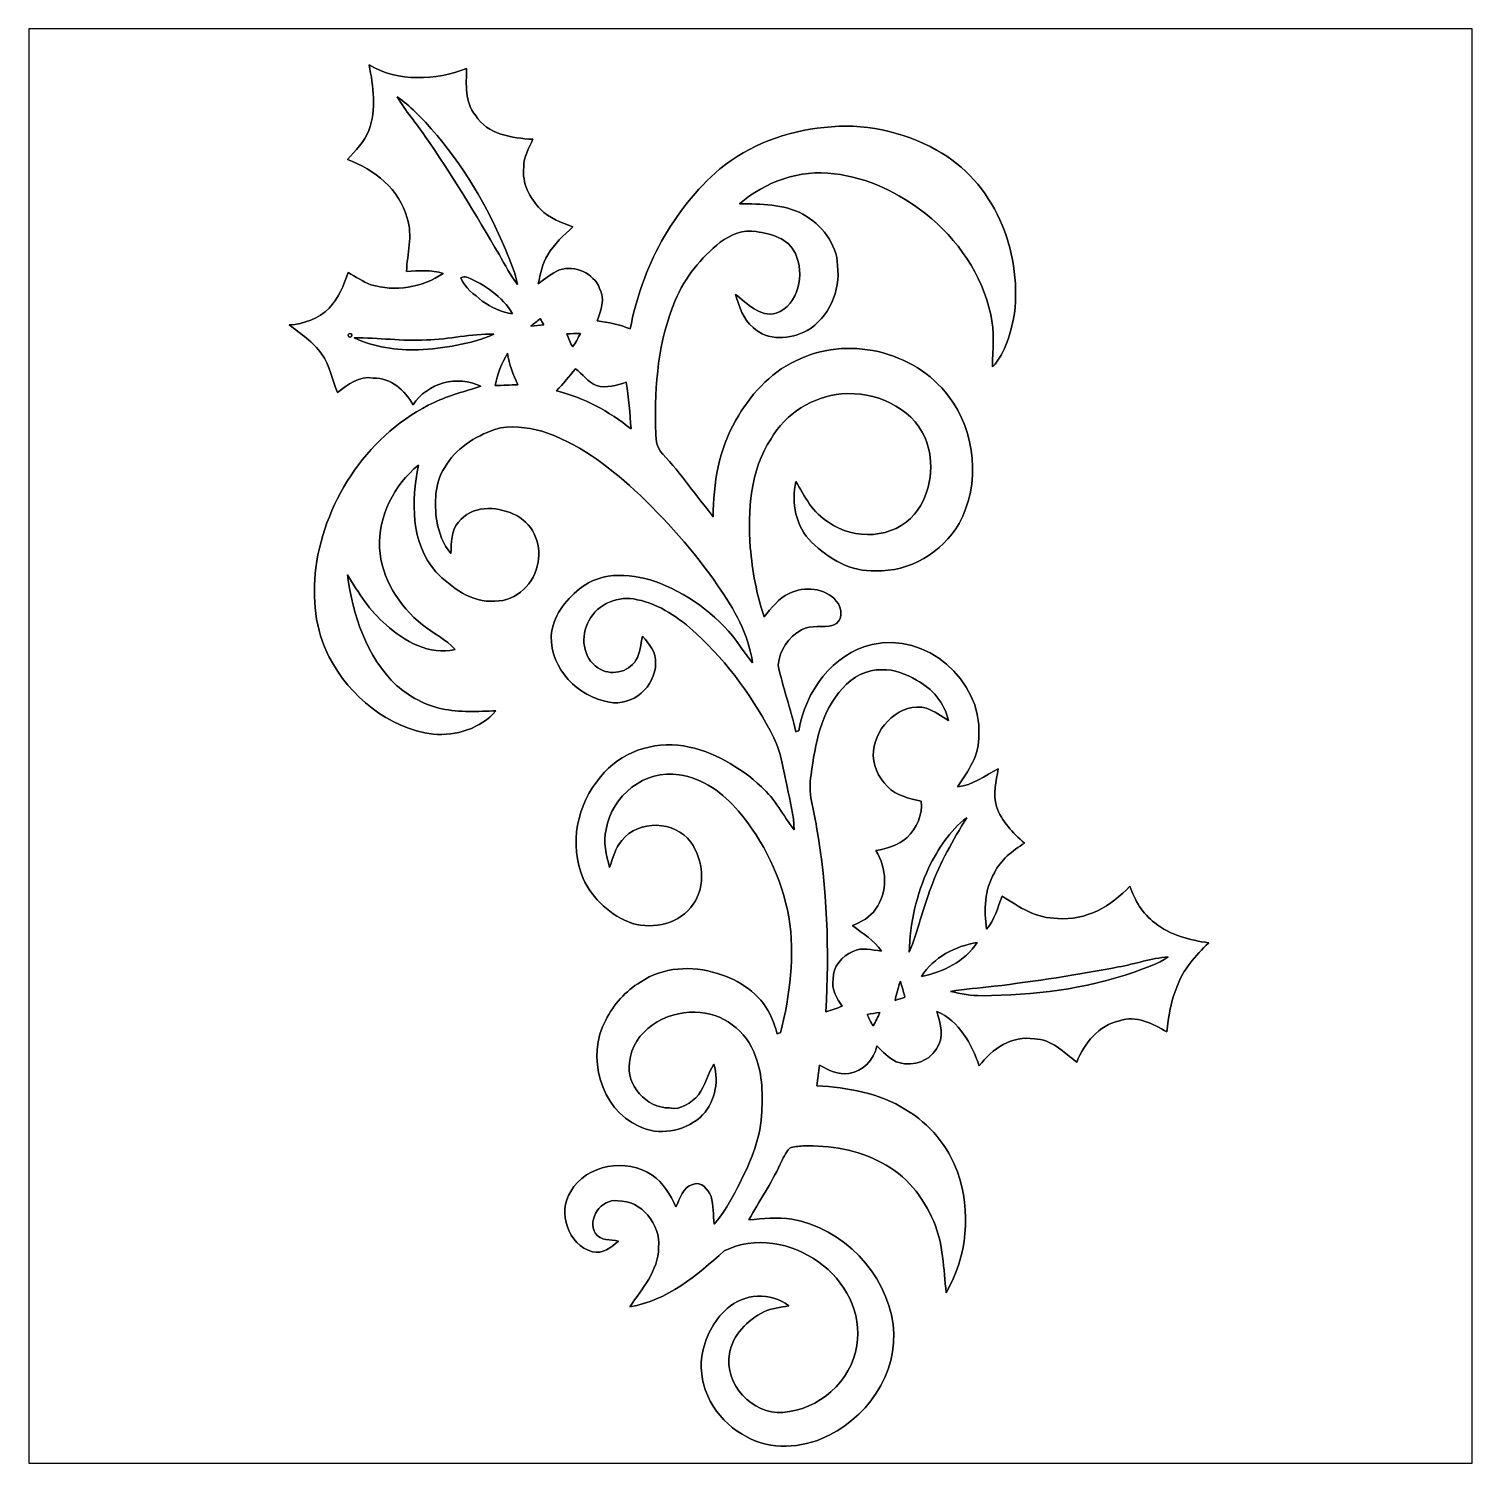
# Model space of a CAD drawing. Header units: centimetres. Extents: x -16.8 to 16.8, y -16.7 to 16.7.
import ezdxf

# ---------------------------------------------------------------- set-up
doc = ezdxf.new("R2010")
doc.units = ezdxf.units.CM
doc.header["$MEASUREMENT"] = 0
doc.layers.add('Layer 1', color=7, linetype='Continuous')

msp = doc.modelspace()

# ---------------------------------------------------------------- linework, layer by layer
at = {"layer": 'Layer 1', "color": 7}
for points, knots in [([(-16.77458, 16.66875), (-16.77458, 16.66875), (16.77458, 16.66875), (16.77458, 16.66875), (16.77458, 16.66875), (16.77458, 16.66875), (16.77458, -16.66875), (16.77458, -16.66875), (16.77458, -16.66875), (16.77458, -16.66875), (-16.77458, -16.66875), (-16.77458, -16.66875), (-16.77458, -16.66875), (-16.77458, -16.66875), (-16.77458, 16.66875), (-16.77458, 16.66875), (-16.77458, 16.66875), (-16.77458, 16.66875), (-16.77458, 16.66875), (-16.77458, 16.66875)], [0, 0, 0, 0, 0.16666667, 0.16666667, 0.16666667, 0.16666667, 0.33333333, 0.33333333, 0.33333333, 0.33333333, 0.5, 0.5, 0.5, 0.5, 0.66666667, 0.66666667, 0.66666667, 0.66666667, 1, 1, 1, 1]), ([(-8.86778, 15.82914), (-8.76265, 15.33102), (-8.69103, 14.79515), (-8.87413, 14.3062), (-8.87413, 14.3062), (-8.97184, 14.03738), (-9.19374, 13.84653), (-9.36731, 13.62922), (-9.36731, 13.62922), (-8.73972, 13.39921), (-8.15693, 12.93636), (-7.97807, 12.26573), (-7.97807, 12.26573), (-7.84543, 11.86074), (-7.98195, 11.44199), (-7.99606, 11.03136), (-7.99606, 11.03136), (-7.71208, 11.04477), (-7.41892, 11.07369), (-7.14269, 10.9855), (-7.14269, 10.9855), (-7.6267, 10.65354), (-8.26206, 10.5537), (-8.82474, 10.72021), (-8.82474, 10.72021), (-9.01312, 10.79324), (-9.17857, 10.91142), (-9.35567, 11.00631), (-9.35567, 11.00631), (-9.45268, 10.70927), (-9.57227, 10.40941), (-9.79064, 10.1787), (-9.79064, 10.1787), (-10.03794, 9.9314), (-10.37908, 9.81075), (-10.72303, 9.78606), (-10.72303, 9.78606), (-10.45422, 9.58497), (-10.16564, 9.39659), (-9.97162, 9.11542), (-9.97162, 9.11542), (-9.77089, 8.85261), (-9.73314, 8.51323), (-9.60296, 8.21655), (-9.60296, 8.21655), (-9.36096, 8.39823), (-9.09391, 8.6106), (-8.76794, 8.55204), (-8.76794, 8.55204), (-8.35978, 8.56439), (-8.0331, 8.26347), (-7.84049, 7.93044), (-7.84049, 7.93044), (-7.52016, 8.44303), (-6.80544, 8.62647), (-6.26921, 8.36083), (-6.26921, 8.36083), (-6.63222, 8.24159), (-7.00687, 8.15375), (-7.35259, 7.98654), (-7.35259, 7.98654), (-8.84661, 7.28557), (-9.87637, 5.76333), (-10.10708, 4.14443), (-10.10708, 4.14443), (-10.18752, 3.44205), (-10.12613, 2.69734), (-9.79099, 2.06304), (-9.79099, 2.06304), (-9.31616, 1.14794), (-8.41728, 0.41804), (-7.37976, 0.27552), (-7.37976, 0.27552), (-6.84495, 0.22648), (-6.27662, 0.40499), (-5.91749, 0.81703), (-5.91749, 0.81703), (-6.33659, 0.8061), (-6.7624, 0.77294), (-7.17479, 0.86713), (-7.17479, 0.86713), (-7.56638, 0.94474), (-7.92268, 1.15147), (-8.22643, 1.40406), (-8.22643, 1.40406), (-8.92528, 2.07539), (-9.24631, 3.03565), (-9.37048, 3.9751), (-9.37048, 3.9751), (-9.10908, 3.562), (-8.85225, 3.13478), (-8.47231, 2.81693), (-8.47231, 2.81693), (-8.04051, 2.4317), (-7.46619, 2.1022), (-6.86611, 2.24367), (-6.86611, 2.24367), (-7.07425, 2.48885), (-7.38258, 2.61338), (-7.62635, 2.81622), (-7.62635, 2.81622), (-8.16504, 3.25755), (-8.58449, 3.89326), (-8.62295, 4.6034), (-8.62295, 4.6034), (-8.65011, 5.34388), (-8.29169, 6.06919), (-7.71737, 6.52851), (-7.71737, 6.52851), (-7.88317, 5.69595), (-7.90822, 4.72299), (-7.31238, 4.04707), (-7.31238, 4.04707), (-6.95078, 3.68618), (-6.48688, 3.32423), (-5.94395, 3.36797), (-5.94395, 3.36797), (-5.43842, 3.35986), (-5.00874, 3.78495), (-4.93783, 4.27002), (-4.93783, 4.27002), (-4.84646, 4.71629), (-5.08141, 5.21653), (-5.51039, 5.39044), (-5.51039, 5.39044), (-5.91503, 5.58094), (-6.49923, 5.59611), (-6.78639, 5.19889), (-6.78639, 5.19889), (-6.96948, 5.00698), (-6.94725, 4.72122), (-6.96419, 4.47604), (-6.96419, 4.47604), (-7.1501, 4.6863), (-7.24218, 4.96147), (-7.29333, 5.23311), (-7.29333, 5.23311), (-7.34836, 5.64833), (-7.3473, 6.11011), (-7.10883, 6.47277), (-7.10883, 6.47277), (-6.86082, 6.91021), (-6.40997, 7.19596), (-5.94395, 7.35577), (-5.94395, 7.35577), (-5.58624, 7.47712), (-5.20453, 7.39916), (-4.84717, 7.32155), (-4.84717, 7.32155), (-4.02978, 7.0485), (-3.32458, 6.52427), (-2.69381, 5.94889), (-2.69381, 5.94889), (-1.97732, 5.27368), (-1.31586, 4.53496), (-0.75741, 3.72251), (-0.75741, 3.72251), (-0.38029, 3.18805), (-0.04163, 2.59292), (0.04657, 1.93499), (0.04657, 1.93499), (-0.05151, 2.05564), (-0.14429, 2.18017), (-0.23389, 2.30717), (-0.23389, 2.30717), (-0.68545, 2.97709), (-1.35961, 3.48121), (-2.10467, 3.78284), (-2.10467, 3.78284), (-2.70193, 4.01179), (-3.44452, 4.08693), (-3.97122, 3.65372), (-3.97122, 3.65372), (-4.30812, 3.38243), (-4.60939, 3.00284), (-4.63091, 2.55305), (-4.63091, 2.55305), (-4.65384, 1.80058), (-4.00579, 1.13524), (-3.28401, 1.02129), (-3.28401, 1.02129), (-2.74391, 0.9084), (-2.20698, 1.38501), (-2.20451, 1.92123), (-2.20451, 1.92123), (-2.18123, 2.17382), (-2.35656, 2.37173), (-2.5086, 2.55058), (-2.5086, 2.55058), (-2.55517, 2.36467), (-2.56011, 2.16112), (-2.66418, 1.99355), (-2.66418, 1.99355), (-2.83951, 1.70286), (-3.2699, 1.62031), (-3.54542, 1.81681), (-3.54542, 1.81681), (-3.90419, 2.04541), (-3.95887, 2.56117), (-3.75814, 2.91112), (-3.75814, 2.91112), (-3.55459, 3.30518), (-3.05788, 3.50873), (-2.63208, 3.40078), (-2.63208, 3.40078), (-2.10467, 3.29494), (-1.65312, 2.97392), (-1.26294, 2.61761), (-1.26294, 2.61761), (-0.52176, 1.92581), (0.08855, 1.09538), (0.54046, 0.18874), (0.54046, 0.18874), (0.72178, -0.1651), (0.75953, -0.5655), (0.85302, -0.9465), (0.85302, -0.9465), (0.91158, -1.27882), (1.01424, -1.60796), (1.016, -1.94769), (1.016, -1.94769), (0.75671, -1.61784), (0.56833, -1.23049), (0.25365, -0.9465), (0.25365, -0.9465), (-0.25153, -0.48401), (-0.87171, -0.11465), (-1.55434, 0.00141), (-1.55434, 0.00141), (-2.26554, 0.11606), (-3.03318, -0.14464), (-3.48439, -0.71438), (-3.48439, -0.71438), (-4.03437, -1.35149), (-4.22204, -2.29411), (-3.89184, -3.07799), (-3.89184, -3.07799), (-3.6703, -3.56059), (-3.24732, -3.94688), (-2.74602, -4.12327), (-2.74602, -4.12327), (-2.2479, -4.2672), (-1.63195, -4.1275), (-1.33138, -3.67877), (-1.33138, -3.67877), (-1.03117, -3.25226), (-1.10243, -2.64795), (-1.38712, -2.23273), (-1.38712, -2.23273), (-1.75895, -1.73355), (-2.60244, -1.70498), (-2.98979, -2.19604), (-2.98979, -2.19604), (-3.1556, -2.36926), (-3.19405, -2.61091), (-3.27589, -2.82681), (-3.27589, -2.82681), (-3.35104, -2.53929), (-3.43182, -2.23485), (-3.35456, -1.93816), (-3.35456, -1.93816), (-3.23144, -1.16487), (-2.44757, -0.5274), (-1.65594, -0.67028), (-1.65594, -0.67028), (-1.10631, -0.74471), (-0.63112, -1.09961), (-0.27905, -1.51271), (-0.27905, -1.51271), (0.31327, -2.21368), (0.72214, -3.07128), (0.89147, -3.97334), (0.89147, -3.97334), (1.04211, -4.87151), (0.91405, -5.78873), (0.69991, -6.66538), (0.69991, -6.66538), (0.68086, -6.67138), (0.64241, -6.68338), (0.62336, -6.68937), (0.62336, -6.68937), (0.57397, -6.53803), (0.52564, -6.38493), (0.45932, -6.24064), (0.45932, -6.24064), (0.21943, -5.75804), (-0.26176, -5.43384), (-0.76941, -5.28638), (-0.76941, -5.28638), (-1.35537, -5.10117), (-2.03941, -5.13292), (-2.55764, -5.48605), (-2.55764, -5.48605), (-2.90689, -5.69313), (-3.17923, -6.01204), (-3.36621, -6.3694), (-3.36621, -6.3694), (-3.82129, -7.21007), (-3.48933, -8.43209), (-2.59856, -8.8392), (-2.59856, -8.8392), (-2.14171, -9.06674), (-1.55434, -8.96267), (-1.17299, -8.63424), (-1.17299, -8.63424), (-0.83538, -8.31885), (-0.72214, -7.83131), (-0.85266, -7.39316), (-0.85266, -7.39316), (-0.99342, -7.61929), (-1.05128, -7.88882), (-1.20897, -8.10507), (-1.20897, -8.10507), (-1.37266, -8.2991), (-1.61925, -8.46737), (-1.8863, -8.41269), (-1.8863, -8.41269), (-2.42111, -8.4141), (-2.89736, -7.88952), (-2.8127, -7.35436), (-2.8127, -7.35436), (-2.75131, -6.6234), (-1.96921, -6.15668), (-1.28729, -6.18913), (-1.28729, -6.18913), (-0.65546, -6.1789), (-0.08114, -6.62799), (0.11853, -7.21642), (0.11853, -7.21642), (0.28504, -7.65351), (0.28469, -8.12906), (0.25859, -8.58979), (0.25859, -8.58979), (0.21837, -9.19127), (-0.0381, -9.74796), (-0.30798, -10.27748), (-0.30798, -10.27748), (-0.46602, -10.56852), (-0.61489, -10.87402), (-0.84667, -11.11497), (-0.84667, -11.11497), (-0.86995, -10.90083), (-0.85372, -10.67964), (-0.91616, -10.47291), (-0.91616, -10.47291), (-0.99483, -10.31769), (-1.12959, -10.09791), (-1.34303, -10.19316), (-1.34303, -10.19316), (-1.57692, -10.24608), (-1.63654, -10.52442), (-1.73284, -10.71316), (-1.73284, -10.71316), (-1.87078, -10.43834), (-2.01754, -10.14554), (-2.28741, -9.97867), (-2.28741, -9.97867), (-2.87408, -9.56627), (-3.81106, -9.7222), (-4.17901, -10.35509), (-4.17901, -10.35509), (-4.49368, -10.83592), (-4.23863, -11.60004), (-3.67524, -11.7542), (-3.67524, -11.7542), (-3.43429, -11.81664), (-3.23815, -11.6519), (-3.07093, -11.5062), (-3.07093, -11.5062), (-3.2512, -11.46563), (-3.48897, -11.50514), (-3.60433, -11.33087), (-3.60433, -11.33087), (-3.80259, -10.99679), (-3.47274, -10.51525), (-3.08716, -10.57169), (-3.08716, -10.57169), (-2.53189, -10.56005), (-2.08421, -11.11956), (-2.13678, -11.65789), (-2.13678, -11.65789), (-2.14489, -12.198), (-2.5146, -12.61533), (-2.80458, -13.03302), (-2.80458, -13.03302), (-1.9364, -12.89438), (-1.2446, -12.30312), (-0.61101, -11.73797), (-0.61101, -11.73797), (0.08819, -11.38096), (0.9652, -11.54324), (1.58468, -11.99586), (1.58468, -11.99586), (2.19498, -12.41989), (2.60244, -13.18683), (2.46874, -13.9379), (2.46874, -13.9379), (2.34844, -14.76587), (1.57974, -15.43226), (0.75318, -15.49012), (0.75318, -15.49012), (0.03951, -15.54057), (-0.61842, -14.82725), (-0.48789, -14.12205), (-0.48789, -14.12205), (-0.40958, -13.68637), (-0.07444, -13.34241), (0.31221, -13.15332), (0.31221, -13.15332), (0.49248, -13.06759), (0.69568, -13.0556), (0.88794, -13.00903), (0.88794, -13.00903), (0.47519, -12.69047), (-0.16051, -12.71905), (-0.53975, -13.07783), (-0.53975, -13.07783), (-0.86466, -13.35934), (-1.06468, -13.76186), (-1.12995, -14.18378), (-1.12995, -14.18378), (-1.23155, -14.91051), (-0.82127, -15.64146), (-0.19156, -15.9953), (-0.19156, -15.9953), (0.34572, -16.35689), (1.05692, -16.34137), (1.64183, -16.10572), (1.64183, -16.10572), (2.67088, -15.68485), (3.46604, -14.58489), (3.31329, -13.44648), (3.31329, -13.44648), (3.15666, -12.24527), (2.14947, -11.20846), (0.95991, -10.9982), (0.95991, -10.9982), (0.62794, -10.93787), (0.29245, -10.99361), (-0.03986, -11.01302), (-0.03986, -11.01302), (0.20073, -10.58122), (0.48295, -10.17199), (0.68897, -9.7215), (0.68897, -9.7215), (0.75424, -9.59167), (0.81209, -9.45233), (0.91122, -9.34473), (0.91122, -9.34473), (1.00965, -9.31333), (1.11478, -9.30487), (1.21779, -9.29605), (1.21779, -9.29605), (1.84573, -9.28229), (2.49661, -9.3726), (3.04976, -9.68763), (3.04976, -9.68763), (3.61315, -9.96421), (4.01708, -10.48456), (4.25803, -11.05323), (4.25803, -11.05323), (4.48804, -11.5757), (4.4831, -12.15355), (4.54872, -12.71023), (4.54872, -12.71023), (5.04049, -11.87274), (5.13397, -10.8137), (4.81154, -9.89894), (4.81154, -9.89894), (4.5907, -9.30063), (4.16384, -8.77782), (3.6128, -8.45361), (3.6128, -8.45361), (2.9972, -8.06415), (2.25778, -7.93644), (1.54129, -7.8994), (1.54129, -7.8994), (1.55716, -7.73818), (1.58115, -7.57802), (1.60514, -7.41821), (1.60514, -7.41821), (1.81469, -7.53004), (2.038, -7.65563), (2.28671, -7.61224), (2.28671, -7.61224), (2.61479, -7.56744), (2.87373, -7.29262), (2.93476, -6.9723), (2.93476, -6.9723), (3.07552, -7.10459), (3.20922, -7.25099), (3.3849, -7.33778), (3.3849, -7.33778), (3.71581, -7.46337), (4.13844, -7.35683), (4.31976, -7.03721), (4.31976, -7.03721), (4.52085, -6.78709), (4.40831, -6.44842), (4.33493, -6.16867), (4.33493, -6.16867), (4.85352, -6.39163), (5.14068, -6.92891), (5.31812, -7.43761), (5.31812, -7.43761), (5.60776, -7.03298), (6.08295, -6.72253), (6.59906, -6.80614), (6.59906, -6.80614), (7.00017, -6.81461), (7.28169, -7.12294), (7.5819, -7.34695), (7.5819, -7.34695), (7.76499, -6.90774), (8.08814, -6.49287), (8.57603, -6.38493), (8.57603, -6.38493), (8.96408, -6.25969), (9.35073, -6.44666), (9.67458, -6.64704), (9.67458, -6.64704), (9.72361, -6.2932), (9.76771, -5.93302), (9.90917, -5.60211), (9.90917, -5.60211), (10.05417, -5.19677), (10.34168, -4.86551), (10.65318, -4.57729), (10.65318, -4.57729), (10.21151, -4.50497), (9.75219, -4.4069), (9.40223, -4.10774), (9.40223, -4.10774), (9.1059, -3.90596), (8.9348, -3.58563), (8.81944, -3.25614), (8.81944, -3.25614), (8.39541, -3.71475), (7.78792, -4.07458), (7.14269, -4.00614), (7.14269, -4.00614), (6.65515, -4.01743), (6.24276, -3.74015), (5.84941, -3.49215), (5.84941, -3.49215), (5.7404, -3.75073), (5.68466, -4.04495), (5.4864, -4.25415), (5.4864, -4.25415), (5.42854, -3.81706), (5.43489, -3.34081), (5.66914, -2.95169), (5.66914, -2.95169), (5.81201, -2.64089), (6.09177, -2.43734), (6.36834, -2.25496), (6.36834, -2.25496), (6.09635, -2.02177), (5.83953, -1.75048), (5.71641, -1.40723), (5.71641, -1.40723), (5.63033, -1.11654), (5.70689, -0.81633), (5.75804, -0.52705), (5.75804, -0.52705), (5.45042, -0.6858), (5.16855, -0.91369), (4.81154, -0.95038), (4.81154, -0.95038), (5.06448, -0.58984), (5.32906, -0.19544), (5.30648, 0.26564), (5.30648, 0.26564), (5.38092, 1.52788), (4.06612, 2.661), (2.82822, 2.35797), (2.82822, 2.35797), (1.90147, 2.14277), (1.27317, 1.26118), (1.12183, 0.35525), (1.12183, 0.35525), (1.10419, 0.34996), (1.06927, 0.33867), (1.05163, 0.33302), (1.05163, 0.33302), (0.93557, 0.8569), (0.75389, 1.3649), (0.63959, 1.88807), (0.63959, 1.88807), (0.68157, 2.21756), (0.88653, 2.54106), (1.18181, 2.6984), (1.18181, 2.6984), (1.41005, 2.82504), (1.68204, 2.74073), (1.92334, 2.8067), (1.92334, 2.8067), (2.16006, 2.89842), (2.14101, 3.20746), (1.99496, 3.36973), (1.99496, 3.36973), (1.73355, 3.67912), (1.24778, 3.72039), (0.89888, 3.54718), (0.89888, 3.54718), (0.6477, 3.43641), (0.49001, 3.20075), (0.31503, 3.00143), (0.31503, 3.00143), (0.14252, 3.52319), (0.04198, 4.06823), (-0.00494, 4.61504), (-0.00494, 4.61504), (-0.0575, 5.47264), (-0.01199, 6.40433), (0.47731, 7.1434), (0.47731, 7.1434), (0.81351, 7.73183), (1.44921, 8.11812), (2.11914, 8.18374), (2.11914, 8.18374), (2.88255, 8.25006), (3.73274, 7.89234), (4.05906, 7.16492), (4.05906, 7.16492), (4.2986, 6.58848), (4.20899, 5.87904), (3.81564, 5.3908), (3.81564, 5.3908), (3.33622, 4.81718), (2.40347, 4.76814), (1.81681, 5.20277), (1.81681, 5.20277), (1.44851, 5.41373), (1.25977, 5.79967), (1.05234, 6.14962), (1.05234, 6.14962), (0.94756, 5.65856), (1.04704, 5.09411), (1.41958, 4.73604), (1.41958, 4.73604), (1.8161, 4.35151), (2.34068, 4.04389), (2.91077, 4.07141), (2.91077, 4.07141), (3.6957, 4.04389), (4.45382, 4.49827), (4.84858, 5.16855), (4.84858, 5.16855), (5.35164, 6.08894), (5.23593, 7.30144), (4.60304, 8.13188), (4.60304, 8.13188), (3.8033, 9.19762), (2.22144, 9.55463), (1.03928, 8.94539), (1.03928, 8.94539), (0.43427, 8.66563), (-0.01588, 8.13964), (-0.34184, 7.57167), (-0.34184, 7.57167), (-0.73272, 6.89328), (-0.86819, 6.10235), (-0.86536, 5.32694), (-0.86536, 5.32694), (-1.25765, 5.81131), (-1.6129, 6.32531), (-2.03518, 6.78497), (-2.03518, 6.78497), (-2.21015, 6.93632), (-2.19357, 7.18114), (-2.20557, 7.38964), (-2.20557, 7.38964), (-2.22568, 8.39047), (-2.14912, 9.42411), (-1.74801, 10.35403), (-1.74801, 10.35403), (-1.52788, 10.88919), (-1.15006, 11.34851), (-0.70238, 11.71011), (-0.70238, 11.71011), (-0.4639, 11.88156), (-0.16545, 12.01279), (0.13476, 11.95529), (0.13476, 11.95529), (0.48225, 11.91048), (0.88265, 11.79583), (1.04246, 11.4494), (1.04246, 11.4494), (1.26824, 10.97844), (1.1243, 10.2556), (0.59443, 10.05734), (0.59443, 10.05734), (0.2099, 9.9568), (-0.07197, 10.29511), (-0.34996, 10.49408), (-0.34996, 10.49408), (-0.25929, 10.22103), (-0.17956, 9.91235), (0.06103, 9.72785), (0.06103, 9.72785), (0.3937, 9.40223), (0.93239, 9.45374), (1.3141, 9.65659), (1.3141, 9.65659), (1.82951, 9.95045), (2.09021, 10.58827), (2.0253, 11.16506), (2.0253, 11.16506), (2.00907, 11.67589), (1.64783, 12.1218), (1.21744, 12.36521), (1.21744, 12.36521), (0.76694, 12.59981), (0.24165, 12.59522), (-0.25365, 12.60475), (-0.25365, 12.60475), (0.34219, 13.11945), (1.15394, 13.4052), (1.94239, 13.29937), (1.94239, 13.29937), (2.72874, 13.21611), (3.4604, 12.84922), (4.07741, 12.36768), (4.07741, 12.36768), (4.81506, 11.78207), (5.38374, 10.95904), (5.58306, 10.03124), (5.58306, 10.03124), (5.68078, 9.63013), (5.62504, 9.21879), (5.62751, 8.81239), (5.62751, 8.81239), (5.93972, 9.15), (6.05402, 9.61602), (6.13692, 10.05664), (6.13692, 10.05664), (6.30696, 11.51749), (5.65644, 13.13427), (4.32541, 13.85182), (4.32541, 13.85182), (3.5373, 14.28785), (2.60914, 14.49211), (1.71238, 14.3764), (1.71238, 14.3764), (0.83503, 14.2935), (-0.02822, 13.97317), (-0.71367, 13.41332), (-0.71367, 13.41332), (-1.80904, 12.46117), (-2.53259, 11.11709), (-2.79435, 9.69433), (-2.79435, 9.69433), (-3.04059, 9.79629), (-3.30235, 9.85308), (-3.56658, 9.88095), (-3.56658, 9.88095), (-3.47663, 10.11484), (-3.37326, 10.40024), (-3.50696, 10.63766), (-3.50696, 10.63766), (-3.64843, 10.99009), (-4.07705, 11.17917), (-4.43759, 11.06876), (-4.43759, 11.06876), (-4.61927, 10.98726), (-4.77379, 10.85885), (-4.93501, 10.7442), (-4.93501, 10.7442), (-4.88209, 10.97351), (-4.84364, 11.21375), (-4.71241, 11.41413), (-4.71241, 11.41413), (-4.566, 11.67201), (-4.33811, 11.86427), (-4.12891, 12.06853), (-4.12891, 12.06853), (-4.39702, 12.16554), (-4.67783, 12.26573), (-4.88033, 12.47669), (-4.88033, 12.47669), (-5.13468, 12.72963), (-5.31601, 13.09088), (-5.27121, 13.45741), (-5.27121, 13.45741), (-5.27509, 13.69272), (-5.15267, 13.89662), (-5.05742, 14.10229), (-5.05742, 14.10229), (-5.54673, 14.12981), (-6.11117, 14.20883), (-6.39586, 14.66215), (-6.39586, 14.66215), (-6.64986, 14.96554), (-6.60506, 15.37758), (-6.60012, 15.74588), (-6.60012, 15.74588), (-7.32155, 15.47177), (-8.18515, 15.4305), (-8.86778, 15.82914)], [0, 0, 0, 0, 0.00497512, 0.00497512, 0.00497512, 0.00497512, 0.00995025, 0.00995025, 0.00995025, 0.00995025, 0.01492537, 0.01492537, 0.01492537, 0.01492537, 0.0199005, 0.0199005, 0.0199005, 0.0199005, 0.02487562, 0.02487562, 0.02487562, 0.02487562, 0.02985075, 0.02985075, 0.02985075, 0.02985075, 0.03482587, 0.03482587, 0.03482587, 0.03482587, 0.039801, 0.039801, 0.039801, 0.039801, 0.04477612, 0.04477612, 0.04477612, 0.04477612, 0.04975124, 0.04975124, 0.04975124, 0.04975124, 0.05472637, 0.05472637, 0.05472637, 0.05472637, 0.05970149, 0.05970149, 0.05970149, 0.05970149, 0.06467662, 0.06467662, 0.06467662, 0.06467662, 0.06965174, 0.06965174, 0.06965174, 0.06965174, 0.07462687, 0.07462687, 0.07462687, 0.07462687, 0.07960199, 0.07960199, 0.07960199, 0.07960199, 0.08457711, 0.08457711, 0.08457711, 0.08457711, 0.08955224, 0.08955224, 0.08955224, 0.08955224, 0.09452736, 0.09452736, 0.09452736, 0.09452736, 0.09950249, 0.09950249, 0.09950249, 0.09950249, 0.10447761, 0.10447761, 0.10447761, 0.10447761, 0.10945274, 0.10945274, 0.10945274, 0.10945274, 0.11442786, 0.11442786, 0.11442786, 0.11442786, 0.11940299, 0.11940299, 0.11940299, 0.11940299, 0.12437811, 0.12437811, 0.12437811, 0.12437811, 0.12935323, 0.12935323, 0.12935323, 0.12935323, 0.13432836, 0.13432836, 0.13432836, 0.13432836, 0.13930348, 0.13930348, 0.13930348, 0.13930348, 0.14427861, 0.14427861, 0.14427861, 0.14427861, 0.14925373, 0.14925373, 0.14925373, 0.14925373, 0.15422886, 0.15422886, 0.15422886, 0.15422886, 0.15920398, 0.15920398, 0.15920398, 0.15920398, 0.1641791, 0.1641791, 0.1641791, 0.1641791, 0.16915423, 0.16915423, 0.16915423, 0.16915423, 0.17412935, 0.17412935, 0.17412935, 0.17412935, 0.17910448, 0.17910448, 0.17910448, 0.17910448, 0.1840796, 0.1840796, 0.1840796, 0.1840796, 0.18905473, 0.18905473, 0.18905473, 0.18905473, 0.19402985, 0.19402985, 0.19402985, 0.19402985, 0.19900498, 0.19900498, 0.19900498, 0.19900498, 0.2039801, 0.2039801, 0.2039801, 0.2039801, 0.20895522, 0.20895522, 0.20895522, 0.20895522, 0.21393035, 0.21393035, 0.21393035, 0.21393035, 0.21890547, 0.21890547, 0.21890547, 0.21890547, 0.2238806, 0.2238806, 0.2238806, 0.2238806, 0.22885572, 0.22885572, 0.22885572, 0.22885572, 0.23383085, 0.23383085, 0.23383085, 0.23383085, 0.23880597, 0.23880597, 0.23880597, 0.23880597, 0.24378109, 0.24378109, 0.24378109, 0.24378109, 0.24875622, 0.24875622, 0.24875622, 0.24875622, 0.25373134, 0.25373134, 0.25373134, 0.25373134, 0.25870647, 0.25870647, 0.25870647, 0.25870647, 0.26368159, 0.26368159, 0.26368159, 0.26368159, 0.26865672, 0.26865672, 0.26865672, 0.26865672, 0.27363184, 0.27363184, 0.27363184, 0.27363184, 0.27860697, 0.27860697, 0.27860697, 0.27860697, 0.28358209, 0.28358209, 0.28358209, 0.28358209, 0.28855721, 0.28855721, 0.28855721, 0.28855721, 0.29353234, 0.29353234, 0.29353234, 0.29353234, 0.29850746, 0.29850746, 0.29850746, 0.29850746, 0.30348259, 0.30348259, 0.30348259, 0.30348259, 0.30845771, 0.30845771, 0.30845771, 0.30845771, 0.31343284, 0.31343284, 0.31343284, 0.31343284, 0.31840796, 0.31840796, 0.31840796, 0.31840796, 0.32338308, 0.32338308, 0.32338308, 0.32338308, 0.32835821, 0.32835821, 0.32835821, 0.32835821, 0.33333333, 0.33333333, 0.33333333, 0.33333333, 0.33830846, 0.33830846, 0.33830846, 0.33830846, 0.34328358, 0.34328358, 0.34328358, 0.34328358, 0.34825871, 0.34825871, 0.34825871, 0.34825871, 0.35323383, 0.35323383, 0.35323383, 0.35323383, 0.35820896, 0.35820896, 0.35820896, 0.35820896, 0.36318408, 0.36318408, 0.36318408, 0.36318408, 0.3681592, 0.3681592, 0.3681592, 0.3681592, 0.37313433, 0.37313433, 0.37313433, 0.37313433, 0.37810945, 0.37810945, 0.37810945, 0.37810945, 0.38308458, 0.38308458, 0.38308458, 0.38308458, 0.3880597, 0.3880597, 0.3880597, 0.3880597, 0.39303483, 0.39303483, 0.39303483, 0.39303483, 0.39800995, 0.39800995, 0.39800995, 0.39800995, 0.40298507, 0.40298507, 0.40298507, 0.40298507, 0.4079602, 0.4079602, 0.4079602, 0.4079602, 0.41293532, 0.41293532, 0.41293532, 0.41293532, 0.41791045, 0.41791045, 0.41791045, 0.41791045, 0.42288557, 0.42288557, 0.42288557, 0.42288557, 0.4278607, 0.4278607, 0.4278607, 0.4278607, 0.43283582, 0.43283582, 0.43283582, 0.43283582, 0.43781095, 0.43781095, 0.43781095, 0.43781095, 0.44278607, 0.44278607, 0.44278607, 0.44278607, 0.44776119, 0.44776119, 0.44776119, 0.44776119, 0.45273632, 0.45273632, 0.45273632, 0.45273632, 0.45771144, 0.45771144, 0.45771144, 0.45771144, 0.46268657, 0.46268657, 0.46268657, 0.46268657, 0.46766169, 0.46766169, 0.46766169, 0.46766169, 0.47263682, 0.47263682, 0.47263682, 0.47263682, 0.47761194, 0.47761194, 0.47761194, 0.47761194, 0.48258706, 0.48258706, 0.48258706, 0.48258706, 0.48756219, 0.48756219, 0.48756219, 0.48756219, 0.49253731, 0.49253731, 0.49253731, 0.49253731, 0.49751244, 0.49751244, 0.49751244, 0.49751244, 0.50248756, 0.50248756, 0.50248756, 0.50248756, 0.50746269, 0.50746269, 0.50746269, 0.50746269, 0.51243781, 0.51243781, 0.51243781, 0.51243781, 0.51741294, 0.51741294, 0.51741294, 0.51741294, 0.52238806, 0.52238806, 0.52238806, 0.52238806, 0.52736318, 0.52736318, 0.52736318, 0.52736318, 0.53233831, 0.53233831, 0.53233831, 0.53233831, 0.53731343, 0.53731343, 0.53731343, 0.53731343, 0.54228856, 0.54228856, 0.54228856, 0.54228856, 0.54726368, 0.54726368, 0.54726368, 0.54726368, 0.55223881, 0.55223881, 0.55223881, 0.55223881, 0.55721393, 0.55721393, 0.55721393, 0.55721393, 0.56218905, 0.56218905, 0.56218905, 0.56218905, 0.56716418, 0.56716418, 0.56716418, 0.56716418, 0.5721393, 0.5721393, 0.5721393, 0.5721393, 0.57711443, 0.57711443, 0.57711443, 0.57711443, 0.58208955, 0.58208955, 0.58208955, 0.58208955, 0.58706468, 0.58706468, 0.58706468, 0.58706468, 0.5920398, 0.5920398, 0.5920398, 0.5920398, 0.59701493, 0.59701493, 0.59701493, 0.59701493, 0.60199005, 0.60199005, 0.60199005, 0.60199005, 0.60696517, 0.60696517, 0.60696517, 0.60696517, 0.6119403, 0.6119403, 0.6119403, 0.6119403, 0.61691542, 0.61691542, 0.61691542, 0.61691542, 0.62189055, 0.62189055, 0.62189055, 0.62189055, 0.62686567, 0.62686567, 0.62686567, 0.62686567, 0.6318408, 0.6318408, 0.6318408, 0.6318408, 0.63681592, 0.63681592, 0.63681592, 0.63681592, 0.64179104, 0.64179104, 0.64179104, 0.64179104, 0.64676617, 0.64676617, 0.64676617, 0.64676617, 0.65174129, 0.65174129, 0.65174129, 0.65174129, 0.65671642, 0.65671642, 0.65671642, 0.65671642, 0.66169154, 0.66169154, 0.66169154, 0.66169154, 0.66666667, 0.66666667, 0.66666667, 0.66666667, 0.67164179, 0.67164179, 0.67164179, 0.67164179, 0.67661692, 0.67661692, 0.67661692, 0.67661692, 0.68159204, 0.68159204, 0.68159204, 0.68159204, 0.68656716, 0.68656716, 0.68656716, 0.68656716, 0.69154229, 0.69154229, 0.69154229, 0.69154229, 0.69651741, 0.69651741, 0.69651741, 0.69651741, 0.70149254, 0.70149254, 0.70149254, 0.70149254, 0.70646766, 0.70646766, 0.70646766, 0.70646766, 0.71144279, 0.71144279, 0.71144279, 0.71144279, 0.71641791, 0.71641791, 0.71641791, 0.71641791, 0.72139303, 0.72139303, 0.72139303, 0.72139303, 0.72636816, 0.72636816, 0.72636816, 0.72636816, 0.73134328, 0.73134328, 0.73134328, 0.73134328, 0.73631841, 0.73631841, 0.73631841, 0.73631841, 0.74129353, 0.74129353, 0.74129353, 0.74129353, 0.74626866, 0.74626866, 0.74626866, 0.74626866, 0.75124378, 0.75124378, 0.75124378, 0.75124378, 0.75621891, 0.75621891, 0.75621891, 0.75621891, 0.76119403, 0.76119403, 0.76119403, 0.76119403, 0.76616915, 0.76616915, 0.76616915, 0.76616915, 0.77114428, 0.77114428, 0.77114428, 0.77114428, 0.7761194, 0.7761194, 0.7761194, 0.7761194, 0.78109453, 0.78109453, 0.78109453, 0.78109453, 0.78606965, 0.78606965, 0.78606965, 0.78606965, 0.79104478, 0.79104478, 0.79104478, 0.79104478, 0.7960199, 0.7960199, 0.7960199, 0.7960199, 0.80099502, 0.80099502, 0.80099502, 0.80099502, 0.80597015, 0.80597015, 0.80597015, 0.80597015, 0.81094527, 0.81094527, 0.81094527, 0.81094527, 0.8159204, 0.8159204, 0.8159204, 0.8159204, 0.82089552, 0.82089552, 0.82089552, 0.82089552, 0.82587065, 0.82587065, 0.82587065, 0.82587065, 0.83084577, 0.83084577, 0.83084577, 0.83084577, 0.8358209, 0.8358209, 0.8358209, 0.8358209, 0.84079602, 0.84079602, 0.84079602, 0.84079602, 0.84577114, 0.84577114, 0.84577114, 0.84577114, 0.85074627, 0.85074627, 0.85074627, 0.85074627, 0.85572139, 0.85572139, 0.85572139, 0.85572139, 0.86069652, 0.86069652, 0.86069652, 0.86069652, 0.86567164, 0.86567164, 0.86567164, 0.86567164, 0.87064677, 0.87064677, 0.87064677, 0.87064677, 0.87562189, 0.87562189, 0.87562189, 0.87562189, 0.88059701, 0.88059701, 0.88059701, 0.88059701, 0.88557214, 0.88557214, 0.88557214, 0.88557214, 0.89054726, 0.89054726, 0.89054726, 0.89054726, 0.89552239, 0.89552239, 0.89552239, 0.89552239, 0.90049751, 0.90049751, 0.90049751, 0.90049751, 0.90547264, 0.90547264, 0.90547264, 0.90547264, 0.91044776, 0.91044776, 0.91044776, 0.91044776, 0.91542289, 0.91542289, 0.91542289, 0.91542289, 0.92039801, 0.92039801, 0.92039801, 0.92039801, 0.92537313, 0.92537313, 0.92537313, 0.92537313, 0.93034826, 0.93034826, 0.93034826, 0.93034826, 0.93532338, 0.93532338, 0.93532338, 0.93532338, 0.94029851, 0.94029851, 0.94029851, 0.94029851, 0.94527363, 0.94527363, 0.94527363, 0.94527363, 0.95024876, 0.95024876, 0.95024876, 0.95024876, 0.95522388, 0.95522388, 0.95522388, 0.95522388, 0.960199, 0.960199, 0.960199, 0.960199, 0.96517413, 0.96517413, 0.96517413, 0.96517413, 0.97014925, 0.97014925, 0.97014925, 0.97014925, 0.97512438, 0.97512438, 0.97512438, 0.97512438, 0.9800995, 0.9800995, 0.9800995, 0.9800995, 0.98507463, 0.98507463, 0.98507463, 0.98507463, 0.99004975, 0.99004975, 0.99004975, 0.99004975, 1, 1, 1, 1]), ([(-8.21196, 15.08689), (-7.90893, 14.88475), (-7.66516, 14.61241), (-7.41998, 14.34677), (-7.41998, 14.34677), (-6.68726, 13.51351), (-6.11364, 12.54831), (-5.68713, 11.5256), (-5.68713, 11.5256), (-5.57989, 11.26561), (-5.46735, 11.00384), (-5.41867, 10.72515), (-5.41867, 10.72515), (-5.57142, 10.94634), (-5.71041, 11.17635), (-5.83812, 11.41271), (-5.83812, 11.41271), (-6.37999, 12.35181), (-6.94725, 13.27644), (-7.56109, 14.17038), (-7.56109, 14.17038), (-7.77099, 14.48047), (-8.02569, 14.76093), (-8.21196, 15.08689)], [0, 0, 0, 0, 0.14285714, 0.14285714, 0.14285714, 0.14285714, 0.28571429, 0.28571429, 0.28571429, 0.28571429, 0.42857143, 0.42857143, 0.42857143, 0.42857143, 0.57142857, 0.57142857, 0.57142857, 0.57142857, 0.71428571, 0.71428571, 0.71428571, 0.71428571, 1, 1, 1, 1]), ([(-6.72994, 10.88425), (-6.68902, 10.90577), (-6.64034, 10.91953), (-6.59553, 10.89872), (-6.59553, 10.89872), (-6.17185, 10.72233), (-5.7725, 10.44681), (-5.53085, 10.04852), (-5.53085, 10.04852), (-5.78979, 10.07145), (-6.02298, 10.20621), (-6.23746, 10.34309), (-6.23746, 10.34309), (-6.42197, 10.49902), (-6.64563, 10.64683), (-6.72994, 10.88425)], [0, 0, 0, 0, 0.2, 0.2, 0.2, 0.2, 0.4, 0.4, 0.4, 0.4, 0.6, 0.6, 0.6, 0.6, 1, 1, 1, 1]), ([(-5.10505, 9.75819), (-5.03379, 9.81781), (-4.96147, 9.87637), (-4.88879, 9.93457), (-4.88879, 9.93457), (-4.86093, 9.88695), (-4.8327, 9.83968), (-4.80483, 9.7917), (-4.80483, 9.7917), (-4.90467, 9.77971), (-5.00592, 9.76947), (-5.10505, 9.75819)], [0, 0, 0, 0, 0.25, 0.25, 0.25, 0.25, 0.5, 0.5, 0.5, 0.5, 1, 1, 1, 1]), ([(-9.34791, 9.57368), (-9.31474, 9.62025), (-9.23431, 9.56522), (-9.27206, 9.51865), (-9.27206, 9.51865), (-9.30522, 9.47244), (-9.38424, 9.52782), (-9.34791, 9.57368)], [0, 0, 0, 0, 0.33333333, 0.33333333, 0.33333333, 0.33333333, 1, 1, 1, 1]), ([(-7.5311, 9.43998), (-7.00652, 9.44562), (-6.49146, 9.59238), (-5.96618, 9.57086), (-5.96618, 9.57086), (-6.51792, 9.33062), (-7.12153, 9.24807), (-7.71701, 9.20574), (-7.71701, 9.20574), (-8.22607, 9.20221), (-8.74924, 9.26606), (-9.21491, 9.48372), (-9.21491, 9.48372), (-8.65293, 9.49713), (-8.09378, 9.40364), (-7.5311, 9.43998)], [0, 0, 0, 0, 0.2, 0.2, 0.2, 0.2, 0.4, 0.4, 0.4, 0.4, 0.6, 0.6, 0.6, 0.6, 1, 1, 1, 1]), ([(-4.27179, 9.57827), (-4.16736, 9.58497), (-4.05836, 9.58921), (-3.95288, 9.58991), (-3.95288, 9.58991), (-4.00791, 9.48126), (-4.06647, 9.37401), (-4.13703, 9.27453), (-4.13703, 9.27453), (-4.18783, 9.37331), (-4.23192, 9.47491), (-4.27179, 9.57827)], [0, 0, 0, 0, 0.25, 0.25, 0.25, 0.25, 0.5, 0.5, 0.5, 0.5, 1, 1, 1, 1]), ([(-5.93266, 8.37671), (-5.89598, 8.64658), (-5.78062, 8.89494), (-5.65044, 9.13059), (-5.65044, 9.13059), (-5.61128, 8.87377), (-5.5185, 8.63353), (-5.41055, 8.39858), (-5.41055, 8.39858), (-5.58483, 8.39047), (-5.75839, 8.38271), (-5.93266, 8.37671)], [0, 0, 0, 0, 0.25, 0.25, 0.25, 0.25, 0.5, 0.5, 0.5, 0.5, 1, 1, 1, 1]), ([(-4.50956, 8.25571), (-4.35434, 8.41975), (-4.21005, 8.59331), (-4.06718, 8.76829), (-4.06718, 8.76829), (-3.90349, 8.64094), (-3.77931, 8.45291), (-3.57823, 8.37988), (-3.57823, 8.37988), (-3.34927, 8.30968), (-3.10833, 8.37953), (-2.8896, 8.45361), (-2.8896, 8.45361), (-2.82116, 8.0966), (-2.80952, 7.73112), (-2.7746, 7.36988), (-2.7746, 7.36988), (-3.28718, 7.77769), (-3.86997, 8.09872), (-4.50956, 8.25571)], [0, 0, 0, 0, 0.16666667, 0.16666667, 0.16666667, 0.16666667, 0.33333333, 0.33333333, 0.33333333, 0.33333333, 0.5, 0.5, 0.5, 0.5, 0.66666667, 0.66666667, 0.66666667, 0.66666667, 1, 1, 1, 1]), ([(2.14524, 1.34796), (2.36961, 1.6062), (2.70581, 1.78223), (3.05294, 1.77094), (3.05294, 1.77094), (3.34186, 1.79105), (3.61421, 1.66864), (3.86115, 1.53317), (3.86115, 1.53317), (4.22063, 1.33809), (4.51062, 0.99977), (4.60022, 0.59584), (4.60022, 0.59584), (4.4323, 0.6918), (4.27461, 0.81033), (4.09293, 0.87912), (4.09293, 0.87912), (3.48968, 1.03117), (2.91747, 0.46426), (2.85679, -0.11113), (2.85679, -0.11113), (2.82399, -0.42122), (2.96369, -0.7299), (3.18417, -0.94298), (3.18417, -0.94298), (3.38772, -1.15676), (3.69041, -1.22061), (3.96769, -1.27953), (3.96769, -1.27953), (4.00509, -1.59597), (3.86327, -1.90535), (3.64384, -2.12654), (3.64384, -2.12654), (3.44417, -2.31599), (3.17535, -2.37843), (2.91536, -2.43205), (2.91536, -2.43205), (3.175, -2.83633), (3.19511, -3.39619), (2.90654, -3.79024), (2.90654, -3.79024), (2.78553, -3.98392), (2.57669, -4.0894), (2.37278, -4.17266), (2.37278, -4.17266), (2.60385, -4.36069), (2.87408, -4.51591), (3.04659, -4.76532), (3.04659, -4.76532), (2.82469, -4.74768), (2.58657, -4.66372), (2.37737, -4.77591), (2.37737, -4.77591), (2.12584, -4.8835), (1.911, -5.12939), (1.92229, -5.41549), (1.92229, -5.41549), (1.87184, -5.65432), (2.00625, -5.86246), (2.13466, -6.04732), (2.13466, -6.04732), (2.00978, -6.09917), (1.88101, -6.14116), (1.75048, -6.17608), (1.75048, -6.17608), (1.83197, -4.7438), (1.78929, -3.30129), (1.53458, -1.88736), (1.53458, -1.88736), (1.47673, -1.48202), (1.32256, -1.08091), (1.40899, -0.66746), (1.40899, -0.66746), (1.50178, 0.04163), (1.64112, 0.80469), (2.14524, 1.34796)], [0, 0, 0, 0, 0.05, 0.05, 0.05, 0.05, 0.1, 0.1, 0.1, 0.1, 0.15, 0.15, 0.15, 0.15, 0.2, 0.2, 0.2, 0.2, 0.25, 0.25, 0.25, 0.25, 0.3, 0.3, 0.3, 0.3, 0.35, 0.35, 0.35, 0.35, 0.4, 0.4, 0.4, 0.4, 0.45, 0.45, 0.45, 0.45, 0.5, 0.5, 0.5, 0.5, 0.55, 0.55, 0.55, 0.55, 0.6, 0.6, 0.6, 0.6, 0.65, 0.65, 0.65, 0.65, 0.7, 0.7, 0.7, 0.7, 0.75, 0.75, 0.75, 0.75, 0.8, 0.8, 0.8, 0.8, 0.85, 0.85, 0.85, 0.85, 0.9, 0.9, 0.9, 0.9, 1, 1, 1, 1]), ([(5.02532, -1.66934), (4.70888, -2.18511), (4.40126, -2.71145), (4.20053, -3.28507), (4.20053, -3.28507), (4.00085, -3.77754), (3.89572, -4.30177), (3.689, -4.79143), (3.689, -4.79143), (3.7017, -4.11868), (3.86503, -3.45017), (4.13738, -2.83633), (4.13738, -2.83633), (4.35786, -2.39783), (4.62597, -1.96709), (5.02532, -1.66934)], [0, 0, 0, 0, 0.2, 0.2, 0.2, 0.2, 0.4, 0.4, 0.4, 0.4, 0.6, 0.6, 0.6, 0.6, 1, 1, 1, 1]), ([(3.97827, -5.35481), (4.25132, -4.90396), (4.76426, -4.65667), (5.26838, -4.566), (5.26838, -4.566), (4.99039, -5.0105), (4.47816, -5.25674), (3.97827, -5.35481)], [0, 0, 0, 0, 0.33333333, 0.33333333, 0.33333333, 0.33333333, 1, 1, 1, 1]), ([(8.55521, -5.13539), (8.94151, -5.06659), (9.31545, -4.93077), (9.70915, -4.90361), (9.70915, -4.90361), (9.46926, -5.06624), (9.18986, -5.15761), (8.91928, -5.25427), (8.91928, -5.25427), (7.78439, -5.65115), (6.57648, -5.7979), (5.37916, -5.80319), (5.37916, -5.80319), (5.13327, -5.80425), (4.88879, -5.76368), (4.65137, -5.70371), (4.65137, -5.70371), (4.98334, -5.63915), (5.32271, -5.63139), (5.6575, -5.58553), (5.6575, -5.58553), (6.62799, -5.46806), (7.59566, -5.32306), (8.55521, -5.13539)], [0, 0, 0, 0, 0.14285714, 0.14285714, 0.14285714, 0.14285714, 0.28571429, 0.28571429, 0.28571429, 0.28571429, 0.42857143, 0.42857143, 0.42857143, 0.42857143, 0.57142857, 0.57142857, 0.57142857, 0.57142857, 0.71428571, 0.71428571, 0.71428571, 0.71428571, 1, 1, 1, 1]), ([(3.36127, -5.91291), (3.39549, -5.76298), (3.43429, -5.61411), (3.48509, -5.46876), (3.48509, -5.46876), (3.52037, -5.59153), (3.55529, -5.71465), (3.59022, -5.83847), (3.59022, -5.83847), (3.51402, -5.86458), (3.43782, -5.88927), (3.36127, -5.91291)], [0, 0, 0, 0, 0.25, 0.25, 0.25, 0.25, 0.5, 0.5, 0.5, 0.5, 1, 1, 1, 1]), ([(2.70898, -6.23852), (2.80741, -6.22229), (2.90618, -6.20642), (3.00567, -6.19337), (3.00567, -6.19337), (2.9651, -6.30202), (2.91289, -6.40644), (2.84868, -6.50311), (2.84868, -6.50311), (2.79647, -6.41773), (2.74955, -6.32954), (2.70898, -6.23852)], [0, 0, 0, 0, 0.25, 0.25, 0.25, 0.25, 0.5, 0.5, 0.5, 0.5, 1, 1, 1, 1])]:
    msp.add_open_spline(points, degree=3, knots=knots, dxfattribs=at)
at = {"layer": 'Layer 1', "color": 252}
for points, knots in [([(-8.86778, 15.82914), (-8.18515, 15.4305), (-7.32155, 15.47177), (-6.60012, 15.74588), (-6.60012, 15.74588), (-6.60506, 15.37758), (-6.64986, 14.96554), (-6.39586, 14.66215), (-6.39586, 14.66215), (-6.11117, 14.20883), (-5.54673, 14.12981), (-5.05742, 14.10229), (-5.05742, 14.10229), (-5.15267, 13.89662), (-5.27509, 13.69272), (-5.27121, 13.45741), (-5.27121, 13.45741), (-5.31601, 13.09088), (-5.13468, 12.72963), (-4.88033, 12.47669), (-4.88033, 12.47669), (-4.67783, 12.26573), (-4.39702, 12.16554), (-4.12891, 12.06853), (-4.12891, 12.06853), (-4.33811, 11.86427), (-4.566, 11.67201), (-4.71241, 11.41413), (-4.71241, 11.41413), (-4.84364, 11.21375), (-4.88209, 10.97351), (-4.93501, 10.7442), (-4.93501, 10.7442), (-4.77379, 10.85885), (-4.61927, 10.98726), (-4.43759, 11.06876), (-4.43759, 11.06876), (-4.07705, 11.17917), (-3.64843, 10.99009), (-3.50696, 10.63766), (-3.50696, 10.63766), (-3.37326, 10.40024), (-3.47663, 10.11484), (-3.56658, 9.88095), (-3.56658, 9.88095), (-3.30235, 9.85308), (-3.04059, 9.79629), (-2.79435, 9.69433), (-2.79435, 9.69433), (-2.53259, 11.11709), (-1.80904, 12.46117), (-0.71367, 13.41332), (-0.71367, 13.41332), (-0.02822, 13.97317), (0.83503, 14.2935), (1.71238, 14.3764), (1.71238, 14.3764), (2.60914, 14.49211), (3.5373, 14.28785), (4.32541, 13.85182), (4.32541, 13.85182), (5.65644, 13.13427), (6.30696, 11.51749), (6.13692, 10.05664), (6.13692, 10.05664), (6.05402, 9.61602), (5.93972, 9.15), (5.62751, 8.81239), (5.62751, 8.81239), (5.62504, 9.21879), (5.68078, 9.63013), (5.58306, 10.03124), (5.58306, 10.03124), (5.38374, 10.95904), (4.81506, 11.78207), (4.07741, 12.36768), (4.07741, 12.36768), (3.4604, 12.84922), (2.72874, 13.21611), (1.94239, 13.29937), (1.94239, 13.29937), (1.15394, 13.4052), (0.34219, 13.11945), (-0.25365, 12.60475), (-0.25365, 12.60475), (0.24165, 12.59522), (0.76694, 12.59981), (1.21744, 12.36521), (1.21744, 12.36521), (1.64783, 12.1218), (2.00907, 11.67589), (2.0253, 11.16506), (2.0253, 11.16506), (2.09021, 10.58827), (1.82951, 9.95045), (1.3141, 9.65659), (1.3141, 9.65659), (0.93239, 9.45374), (0.3937, 9.40223), (0.06103, 9.72785), (0.06103, 9.72785), (-0.17956, 9.91235), (-0.25929, 10.22103), (-0.34996, 10.49408), (-0.34996, 10.49408), (-0.07197, 10.29511), (0.2099, 9.9568), (0.59443, 10.05734), (0.59443, 10.05734), (1.1243, 10.2556), (1.26824, 10.97844), (1.04246, 11.4494), (1.04246, 11.4494), (0.88265, 11.79583), (0.48225, 11.91048), (0.13476, 11.95529), (0.13476, 11.95529), (-0.16545, 12.01279), (-0.4639, 11.88156), (-0.70238, 11.71011), (-0.70238, 11.71011), (-1.15006, 11.34851), (-1.52788, 10.88919), (-1.74801, 10.35403), (-1.74801, 10.35403), (-2.14912, 9.42411), (-2.22568, 8.39047), (-2.20557, 7.38964), (-2.20557, 7.38964), (-2.19357, 7.18114), (-2.21015, 6.93632), (-2.03518, 6.78497), (-2.03518, 6.78497), (-1.6129, 6.32531), (-1.25765, 5.81131), (-0.86536, 5.32694), (-0.86536, 5.32694), (-0.86819, 6.10235), (-0.73272, 6.89328), (-0.34184, 7.57167), (-0.34184, 7.57167), (-0.01588, 8.13964), (0.43427, 8.66563), (1.03928, 8.94539), (1.03928, 8.94539), (2.22144, 9.55463), (3.8033, 9.19762), (4.60304, 8.13188), (4.60304, 8.13188), (5.23593, 7.30144), (5.35164, 6.08894), (4.84858, 5.16855), (4.84858, 5.16855), (4.45382, 4.49827), (3.6957, 4.04389), (2.91077, 4.07141), (2.91077, 4.07141), (2.34068, 4.04389), (1.8161, 4.35151), (1.41958, 4.73604), (1.41958, 4.73604), (1.04704, 5.09411), (0.94756, 5.65856), (1.05234, 6.14962), (1.05234, 6.14962), (1.25977, 5.79967), (1.44851, 5.41373), (1.81681, 5.20277), (1.81681, 5.20277), (2.40347, 4.76814), (3.33622, 4.81718), (3.81564, 5.3908), (3.81564, 5.3908), (4.20899, 5.87904), (4.2986, 6.58848), (4.05906, 7.16492), (4.05906, 7.16492), (3.73274, 7.89234), (2.88255, 8.25006), (2.11914, 8.18374), (2.11914, 8.18374), (1.44921, 8.11812), (0.81351, 7.73183), (0.47731, 7.1434), (0.47731, 7.1434), (-0.01199, 6.40433), (-0.0575, 5.47264), (-0.00494, 4.61504), (-0.00494, 4.61504), (0.04198, 4.06823), (0.14252, 3.52319), (0.31503, 3.00143), (0.31503, 3.00143), (0.49001, 3.20075), (0.6477, 3.43641), (0.89888, 3.54718), (0.89888, 3.54718), (1.24778, 3.72039), (1.73355, 3.67912), (1.99496, 3.36973), (1.99496, 3.36973), (2.14101, 3.20746), (2.16006, 2.89842), (1.92334, 2.8067), (1.92334, 2.8067), (1.68204, 2.74073), (1.41005, 2.82504), (1.18181, 2.6984), (1.18181, 2.6984), (0.88653, 2.54106), (0.68157, 2.21756), (0.63959, 1.88807), (0.63959, 1.88807), (0.75389, 1.3649), (0.93557, 0.8569), (1.05163, 0.33302), (1.05163, 0.33302), (1.06927, 0.33867), (1.10419, 0.34996), (1.12183, 0.35525), (1.12183, 0.35525), (1.27317, 1.26118), (1.90147, 2.14277), (2.82822, 2.35797), (2.82822, 2.35797), (4.06612, 2.661), (5.38092, 1.52788), (5.30648, 0.26564), (5.30648, 0.26564), (5.32906, -0.19544), (5.06448, -0.58984), (4.81154, -0.95038), (4.81154, -0.95038), (5.16855, -0.91369), (5.45042, -0.6858), (5.75804, -0.52705), (5.75804, -0.52705), (5.70689, -0.81633), (5.63033, -1.11654), (5.71641, -1.40723), (5.71641, -1.40723), (5.83953, -1.75048), (6.09635, -2.02177), (6.36834, -2.25496), (6.36834, -2.25496), (6.09177, -2.43734), (5.81201, -2.64089), (5.66914, -2.95169), (5.66914, -2.95169), (5.43489, -3.34081), (5.42854, -3.81706), (5.4864, -4.25415), (5.4864, -4.25415), (5.68466, -4.04495), (5.7404, -3.75073), (5.84941, -3.49215), (5.84941, -3.49215), (6.24276, -3.74015), (6.65515, -4.01743), (7.14269, -4.00614), (7.14269, -4.00614), (7.78792, -4.07458), (8.39541, -3.71475), (8.81944, -3.25614), (8.81944, -3.25614), (8.9348, -3.58563), (9.1059, -3.90596), (9.40223, -4.10774), (9.40223, -4.10774), (9.75219, -4.4069), (10.21151, -4.50497), (10.65318, -4.57729), (10.65318, -4.57729), (10.34168, -4.86551), (10.05417, -5.19677), (9.90917, -5.60211), (9.90917, -5.60211), (9.76771, -5.93302), (9.72361, -6.2932), (9.67458, -6.64704), (9.67458, -6.64704), (9.35073, -6.44666), (8.96408, -6.25969), (8.57603, -6.38493), (8.57603, -6.38493), (8.08814, -6.49287), (7.76499, -6.90774), (7.5819, -7.34695), (7.5819, -7.34695), (7.28169, -7.12294), (7.00017, -6.81461), (6.59906, -6.80614), (6.59906, -6.80614), (6.08295, -6.72253), (5.60776, -7.03298), (5.31812, -7.43761), (5.31812, -7.43761), (5.14068, -6.92891), (4.85352, -6.39163), (4.33493, -6.16867), (4.33493, -6.16867), (4.40831, -6.44842), (4.52085, -6.78709), (4.31976, -7.03721), (4.31976, -7.03721), (4.13844, -7.35683), (3.71581, -7.46337), (3.3849, -7.33778), (3.3849, -7.33778), (3.20922, -7.25099), (3.07552, -7.10459), (2.93476, -6.9723), (2.93476, -6.9723), (2.87373, -7.29262), (2.61479, -7.56744), (2.28671, -7.61224), (2.28671, -7.61224), (2.038, -7.65563), (1.81469, -7.53004), (1.60514, -7.41821), (1.60514, -7.41821), (1.58115, -7.57802), (1.55716, -7.73818), (1.54129, -7.8994), (1.54129, -7.8994), (2.25778, -7.93644), (2.9972, -8.06415), (3.6128, -8.45361), (3.6128, -8.45361), (4.16384, -8.77782), (4.5907, -9.30063), (4.81154, -9.89894), (4.81154, -9.89894), (5.13397, -10.8137), (5.04049, -11.87274), (4.54872, -12.71023), (4.54872, -12.71023), (4.4831, -12.15355), (4.48804, -11.5757), (4.25803, -11.05323), (4.25803, -11.05323), (4.01708, -10.48456), (3.61315, -9.96421), (3.04976, -9.68763), (3.04976, -9.68763), (2.49661, -9.3726), (1.84573, -9.28229), (1.21779, -9.29605), (1.21779, -9.29605), (1.11478, -9.30487), (1.00965, -9.31333), (0.91122, -9.34473), (0.91122, -9.34473), (0.81209, -9.45233), (0.75424, -9.59167), (0.68897, -9.7215), (0.68897, -9.7215), (0.48295, -10.17199), (0.20073, -10.58122), (-0.03986, -11.01302), (-0.03986, -11.01302), (0.29245, -10.99361), (0.62794, -10.93787), (0.95991, -10.9982), (0.95991, -10.9982), (2.14947, -11.20846), (3.15666, -12.24527), (3.31329, -13.44648), (3.31329, -13.44648), (3.46604, -14.58489), (2.67088, -15.68485), (1.64183, -16.10572), (1.64183, -16.10572), (1.05692, -16.34137), (0.34572, -16.35689), (-0.19156, -15.9953), (-0.19156, -15.9953), (-0.82127, -15.64146), (-1.23155, -14.91051), (-1.12995, -14.18378), (-1.12995, -14.18378), (-1.06468, -13.76186), (-0.86466, -13.35934), (-0.53975, -13.07783), (-0.53975, -13.07783), (-0.16051, -12.71905), (0.47519, -12.69047), (0.88794, -13.00903), (0.88794, -13.00903), (0.69568, -13.0556), (0.49248, -13.06759), (0.31221, -13.15332), (0.31221, -13.15332), (-0.07444, -13.34241), (-0.40958, -13.68637), (-0.48789, -14.12205), (-0.48789, -14.12205), (-0.61842, -14.82725), (0.03951, -15.54057), (0.75318, -15.49012), (0.75318, -15.49012), (1.57974, -15.43226), (2.34844, -14.76587), (2.46874, -13.9379), (2.46874, -13.9379), (2.60244, -13.18683), (2.19498, -12.41989), (1.58468, -11.99586), (1.58468, -11.99586), (0.9652, -11.54324), (0.08819, -11.38096), (-0.61101, -11.73797), (-0.61101, -11.73797), (-1.2446, -12.30312), (-1.9364, -12.89438), (-2.80458, -13.03302), (-2.80458, -13.03302), (-2.5146, -12.61533), (-2.14489, -12.198), (-2.13678, -11.65789), (-2.13678, -11.65789), (-2.08421, -11.11956), (-2.53189, -10.56005), (-3.08716, -10.57169), (-3.08716, -10.57169), (-3.47274, -10.51525), (-3.80259, -10.99679), (-3.60433, -11.33087), (-3.60433, -11.33087), (-3.48897, -11.50514), (-3.2512, -11.46563), (-3.07093, -11.5062), (-3.07093, -11.5062), (-3.23815, -11.6519), (-3.43429, -11.81664), (-3.67524, -11.7542), (-3.67524, -11.7542), (-4.23863, -11.60004), (-4.49368, -10.83592), (-4.17901, -10.35509), (-4.17901, -10.35509), (-3.81106, -9.7222), (-2.87408, -9.56627), (-2.28741, -9.97867), (-2.28741, -9.97867), (-2.01754, -10.14554), (-1.87078, -10.43834), (-1.73284, -10.71316), (-1.73284, -10.71316), (-1.63654, -10.52442), (-1.57692, -10.24608), (-1.34303, -10.19316), (-1.34303, -10.19316), (-1.12959, -10.09791), (-0.99483, -10.31769), (-0.91616, -10.47291), (-0.91616, -10.47291), (-0.85372, -10.67964), (-0.86995, -10.90083), (-0.84667, -11.11497), (-0.84667, -11.11497), (-0.61489, -10.87402), (-0.46602, -10.56852), (-0.30798, -10.27748), (-0.30798, -10.27748), (-0.0381, -9.74796), (0.21837, -9.19127), (0.25859, -8.58979), (0.25859, -8.58979), (0.28469, -8.12906), (0.28504, -7.65351), (0.11853, -7.21642), (0.11853, -7.21642), (-0.08114, -6.62799), (-0.65546, -6.1789), (-1.28729, -6.18913), (-1.28729, -6.18913), (-1.96921, -6.15668), (-2.75131, -6.6234), (-2.8127, -7.35436), (-2.8127, -7.35436), (-2.89736, -7.88952), (-2.42111, -8.4141), (-1.8863, -8.41269), (-1.8863, -8.41269), (-1.61925, -8.46737), (-1.37266, -8.2991), (-1.20897, -8.10507), (-1.20897, -8.10507), (-1.05128, -7.88882), (-0.99342, -7.61929), (-0.85266, -7.39316), (-0.85266, -7.39316), (-0.72214, -7.83131), (-0.83538, -8.31885), (-1.17299, -8.63424), (-1.17299, -8.63424), (-1.55434, -8.96267), (-2.14171, -9.06674), (-2.59856, -8.8392), (-2.59856, -8.8392), (-3.48933, -8.43209), (-3.82129, -7.21007), (-3.36621, -6.3694), (-3.36621, -6.3694), (-3.17923, -6.01204), (-2.90689, -5.69313), (-2.55764, -5.48605), (-2.55764, -5.48605), (-2.03941, -5.13292), (-1.35537, -5.10117), (-0.76941, -5.28638), (-0.76941, -5.28638), (-0.26176, -5.43384), (0.21943, -5.75804), (0.45932, -6.24064), (0.45932, -6.24064), (0.52564, -6.38493), (0.57397, -6.53803), (0.62336, -6.68937), (0.62336, -6.68937), (0.64241, -6.68338), (0.68086, -6.67138), (0.69991, -6.66538), (0.69991, -6.66538), (0.91405, -5.78873), (1.04211, -4.87151), (0.89147, -3.97334), (0.89147, -3.97334), (0.72214, -3.07128), (0.31327, -2.21368), (-0.27905, -1.51271), (-0.27905, -1.51271), (-0.63112, -1.09961), (-1.10631, -0.74471), (-1.65594, -0.67028), (-1.65594, -0.67028), (-2.44757, -0.5274), (-3.23144, -1.16487), (-3.35456, -1.93816), (-3.35456, -1.93816), (-3.43182, -2.23485), (-3.35104, -2.53929), (-3.27589, -2.82681), (-3.27589, -2.82681), (-3.19405, -2.61091), (-3.1556, -2.36926), (-2.98979, -2.19604), (-2.98979, -2.19604), (-2.60244, -1.70498), (-1.75895, -1.73355), (-1.38712, -2.23273), (-1.38712, -2.23273), (-1.10243, -2.64795), (-1.03117, -3.25226), (-1.33138, -3.67877), (-1.33138, -3.67877), (-1.63195, -4.1275), (-2.2479, -4.2672), (-2.74602, -4.12327), (-2.74602, -4.12327), (-3.24732, -3.94688), (-3.6703, -3.56059), (-3.89184, -3.07799), (-3.89184, -3.07799), (-4.22204, -2.29411), (-4.03437, -1.35149), (-3.48439, -0.71438), (-3.48439, -0.71438), (-3.03318, -0.14464), (-2.26554, 0.11606), (-1.55434, 0.00141), (-1.55434, 0.00141), (-0.87171, -0.11465), (-0.25153, -0.48401), (0.25365, -0.9465), (0.25365, -0.9465), (0.56833, -1.23049), (0.75671, -1.61784), (1.016, -1.94769), (1.016, -1.94769), (1.01424, -1.60796), (0.91158, -1.27882), (0.85302, -0.9465), (0.85302, -0.9465), (0.75953, -0.5655), (0.72178, -0.1651), (0.54046, 0.18874), (0.54046, 0.18874), (0.08855, 1.09538), (-0.52176, 1.92581), (-1.26294, 2.61761), (-1.26294, 2.61761), (-1.65312, 2.97392), (-2.10467, 3.29494), (-2.63208, 3.40078), (-2.63208, 3.40078), (-3.05788, 3.50873), (-3.55459, 3.30518), (-3.75814, 2.91112), (-3.75814, 2.91112), (-3.95887, 2.56117), (-3.90419, 2.04541), (-3.54542, 1.81681), (-3.54542, 1.81681), (-3.2699, 1.62031), (-2.83951, 1.70286), (-2.66418, 1.99355), (-2.66418, 1.99355), (-2.56011, 2.16112), (-2.55517, 2.36467), (-2.5086, 2.55058), (-2.5086, 2.55058), (-2.35656, 2.37173), (-2.18123, 2.17382), (-2.20451, 1.92123), (-2.20451, 1.92123), (-2.20698, 1.38501), (-2.74391, 0.9084), (-3.28401, 1.02129), (-3.28401, 1.02129), (-4.00579, 1.13524), (-4.65384, 1.80058), (-4.63091, 2.55305), (-4.63091, 2.55305), (-4.60939, 3.00284), (-4.30812, 3.38243), (-3.97122, 3.65372), (-3.97122, 3.65372), (-3.44452, 4.08693), (-2.70193, 4.01179), (-2.10467, 3.78284), (-2.10467, 3.78284), (-1.35961, 3.48121), (-0.68545, 2.97709), (-0.23389, 2.30717), (-0.23389, 2.30717), (-0.14429, 2.18017), (-0.05151, 2.05564), (0.04657, 1.93499), (0.04657, 1.93499), (-0.04163, 2.59292), (-0.38029, 3.18805), (-0.75741, 3.72251), (-0.75741, 3.72251), (-1.31586, 4.53496), (-1.97732, 5.27368), (-2.69381, 5.94889), (-2.69381, 5.94889), (-3.32458, 6.52427), (-4.02978, 7.0485), (-4.84717, 7.32155), (-4.84717, 7.32155), (-5.20453, 7.39916), (-5.58624, 7.47712), (-5.94395, 7.35577), (-5.94395, 7.35577), (-6.40997, 7.19596), (-6.86082, 6.91021), (-7.10883, 6.47277), (-7.10883, 6.47277), (-7.3473, 6.11011), (-7.34836, 5.64833), (-7.29333, 5.23311), (-7.29333, 5.23311), (-7.24218, 4.96147), (-7.1501, 4.6863), (-6.96419, 4.47604), (-6.96419, 4.47604), (-6.94725, 4.72122), (-6.96948, 5.00698), (-6.78639, 5.19889), (-6.78639, 5.19889), (-6.49923, 5.59611), (-5.91503, 5.58094), (-5.51039, 5.39044), (-5.51039, 5.39044), (-5.08141, 5.21653), (-4.84646, 4.71629), (-4.93783, 4.27002), (-4.93783, 4.27002), (-5.00874, 3.78495), (-5.43842, 3.35986), (-5.94395, 3.36797), (-5.94395, 3.36797), (-6.48688, 3.32423), (-6.95078, 3.68618), (-7.31238, 4.04707), (-7.31238, 4.04707), (-7.90822, 4.72299), (-7.88317, 5.69595), (-7.71737, 6.52851), (-7.71737, 6.52851), (-8.29169, 6.06919), (-8.65011, 5.34388), (-8.62295, 4.6034), (-8.62295, 4.6034), (-8.58449, 3.89326), (-8.16504, 3.25755), (-7.62635, 2.81622), (-7.62635, 2.81622), (-7.38258, 2.61338), (-7.07425, 2.48885), (-6.86611, 2.24367), (-6.86611, 2.24367), (-7.46619, 2.1022), (-8.04051, 2.4317), (-8.47231, 2.81693), (-8.47231, 2.81693), (-8.85225, 3.13478), (-9.10908, 3.562), (-9.37048, 3.9751), (-9.37048, 3.9751), (-9.24631, 3.03565), (-8.92528, 2.07539), (-8.22643, 1.40406), (-8.22643, 1.40406), (-7.92268, 1.15147), (-7.56638, 0.94474), (-7.17479, 0.86713), (-7.17479, 0.86713), (-6.7624, 0.77294), (-6.33659, 0.8061), (-5.91749, 0.81703), (-5.91749, 0.81703), (-6.27662, 0.40499), (-6.84495, 0.22648), (-7.37976, 0.27552), (-7.37976, 0.27552), (-8.41728, 0.41804), (-9.31616, 1.14794), (-9.79099, 2.06304), (-9.79099, 2.06304), (-10.12613, 2.69734), (-10.18752, 3.44205), (-10.10708, 4.14443), (-10.10708, 4.14443), (-9.87637, 5.76333), (-8.84661, 7.28557), (-7.35259, 7.98654), (-7.35259, 7.98654), (-7.00687, 8.15375), (-6.63222, 8.24159), (-6.26921, 8.36083), (-6.26921, 8.36083), (-6.80544, 8.62647), (-7.52016, 8.44303), (-7.84049, 7.93044), (-7.84049, 7.93044), (-8.0331, 8.26347), (-8.35978, 8.56439), (-8.76794, 8.55204), (-8.76794, 8.55204), (-9.09391, 8.6106), (-9.36096, 8.39823), (-9.60296, 8.21655), (-9.60296, 8.21655), (-9.73314, 8.51323), (-9.77089, 8.85261), (-9.97162, 9.11542), (-9.97162, 9.11542), (-10.16564, 9.39659), (-10.45422, 9.58497), (-10.72303, 9.78606), (-10.72303, 9.78606), (-10.37908, 9.81075), (-10.03794, 9.9314), (-9.79064, 10.1787), (-9.79064, 10.1787), (-9.57227, 10.40941), (-9.45268, 10.70927), (-9.35567, 11.00631), (-9.35567, 11.00631), (-9.17857, 10.91142), (-9.01312, 10.79324), (-8.82474, 10.72021), (-8.82474, 10.72021), (-8.26206, 10.5537), (-7.6267, 10.65354), (-7.14269, 10.9855), (-7.14269, 10.9855), (-7.41892, 11.07369), (-7.71208, 11.04477), (-7.99606, 11.03136), (-7.99606, 11.03136), (-7.98195, 11.44199), (-7.84543, 11.86074), (-7.97807, 12.26573), (-7.97807, 12.26573), (-8.15693, 12.93636), (-8.73972, 13.39921), (-9.36731, 13.62922), (-9.36731, 13.62922), (-9.19374, 13.84653), (-8.97184, 14.03738), (-8.87413, 14.3062), (-8.87413, 14.3062), (-8.69103, 14.79515), (-8.76265, 15.33102), (-8.86778, 15.82914), (-8.86778, 15.82914), (-8.86778, 15.82914), (-8.86778, 15.82914), (-8.86778, 15.82914)], [0, 0, 0, 0, 0.0049505, 0.0049505, 0.0049505, 0.0049505, 0.00990099, 0.00990099, 0.00990099, 0.00990099, 0.01485149, 0.01485149, 0.01485149, 0.01485149, 0.01980198, 0.01980198, 0.01980198, 0.01980198, 0.02475248, 0.02475248, 0.02475248, 0.02475248, 0.02970297, 0.02970297, 0.02970297, 0.02970297, 0.03465347, 0.03465347, 0.03465347, 0.03465347, 0.03960396, 0.03960396, 0.03960396, 0.03960396, 0.04455446, 0.04455446, 0.04455446, 0.04455446, 0.04950495, 0.04950495, 0.04950495, 0.04950495, 0.05445545, 0.05445545, 0.05445545, 0.05445545, 0.05940594, 0.05940594, 0.05940594, 0.05940594, 0.06435644, 0.06435644, 0.06435644, 0.06435644, 0.06930693, 0.06930693, 0.06930693, 0.06930693, 0.07425743, 0.07425743, 0.07425743, 0.07425743, 0.07920792, 0.07920792, 0.07920792, 0.07920792, 0.08415842, 0.08415842, 0.08415842, 0.08415842, 0.08910891, 0.08910891, 0.08910891, 0.08910891, 0.09405941, 0.09405941, 0.09405941, 0.09405941, 0.0990099, 0.0990099, 0.0990099, 0.0990099, 0.1039604, 0.1039604, 0.1039604, 0.1039604, 0.10891089, 0.10891089, 0.10891089, 0.10891089, 0.11386139, 0.11386139, 0.11386139, 0.11386139, 0.11881188, 0.11881188, 0.11881188, 0.11881188, 0.12376238, 0.12376238, 0.12376238, 0.12376238, 0.12871287, 0.12871287, 0.12871287, 0.12871287, 0.13366337, 0.13366337, 0.13366337, 0.13366337, 0.13861386, 0.13861386, 0.13861386, 0.13861386, 0.14356436, 0.14356436, 0.14356436, 0.14356436, 0.14851485, 0.14851485, 0.14851485, 0.14851485, 0.15346535, 0.15346535, 0.15346535, 0.15346535, 0.15841584, 0.15841584, 0.15841584, 0.15841584, 0.16336634, 0.16336634, 0.16336634, 0.16336634, 0.16831683, 0.16831683, 0.16831683, 0.16831683, 0.17326733, 0.17326733, 0.17326733, 0.17326733, 0.17821782, 0.17821782, 0.17821782, 0.17821782, 0.18316832, 0.18316832, 0.18316832, 0.18316832, 0.18811881, 0.18811881, 0.18811881, 0.18811881, 0.19306931, 0.19306931, 0.19306931, 0.19306931, 0.1980198, 0.1980198, 0.1980198, 0.1980198, 0.2029703, 0.2029703, 0.2029703, 0.2029703, 0.20792079, 0.20792079, 0.20792079, 0.20792079, 0.21287129, 0.21287129, 0.21287129, 0.21287129, 0.21782178, 0.21782178, 0.21782178, 0.21782178, 0.22277228, 0.22277228, 0.22277228, 0.22277228, 0.22772277, 0.22772277, 0.22772277, 0.22772277, 0.23267327, 0.23267327, 0.23267327, 0.23267327, 0.23762376, 0.23762376, 0.23762376, 0.23762376, 0.24257426, 0.24257426, 0.24257426, 0.24257426, 0.24752475, 0.24752475, 0.24752475, 0.24752475, 0.25247525, 0.25247525, 0.25247525, 0.25247525, 0.25742574, 0.25742574, 0.25742574, 0.25742574, 0.26237624, 0.26237624, 0.26237624, 0.26237624, 0.26732673, 0.26732673, 0.26732673, 0.26732673, 0.27227723, 0.27227723, 0.27227723, 0.27227723, 0.27722772, 0.27722772, 0.27722772, 0.27722772, 0.28217822, 0.28217822, 0.28217822, 0.28217822, 0.28712871, 0.28712871, 0.28712871, 0.28712871, 0.29207921, 0.29207921, 0.29207921, 0.29207921, 0.2970297, 0.2970297, 0.2970297, 0.2970297, 0.3019802, 0.3019802, 0.3019802, 0.3019802, 0.30693069, 0.30693069, 0.30693069, 0.30693069, 0.31188119, 0.31188119, 0.31188119, 0.31188119, 0.31683168, 0.31683168, 0.31683168, 0.31683168, 0.32178218, 0.32178218, 0.32178218, 0.32178218, 0.32673267, 0.32673267, 0.32673267, 0.32673267, 0.33168317, 0.33168317, 0.33168317, 0.33168317, 0.33663366, 0.33663366, 0.33663366, 0.33663366, 0.34158416, 0.34158416, 0.34158416, 0.34158416, 0.34653465, 0.34653465, 0.34653465, 0.34653465, 0.35148515, 0.35148515, 0.35148515, 0.35148515, 0.35643564, 0.35643564, 0.35643564, 0.35643564, 0.36138614, 0.36138614, 0.36138614, 0.36138614, 0.36633663, 0.36633663, 0.36633663, 0.36633663, 0.37128713, 0.37128713, 0.37128713, 0.37128713, 0.37623762, 0.37623762, 0.37623762, 0.37623762, 0.38118812, 0.38118812, 0.38118812, 0.38118812, 0.38613861, 0.38613861, 0.38613861, 0.38613861, 0.39108911, 0.39108911, 0.39108911, 0.39108911, 0.3960396, 0.3960396, 0.3960396, 0.3960396, 0.4009901, 0.4009901, 0.4009901, 0.4009901, 0.40594059, 0.40594059, 0.40594059, 0.40594059, 0.41089109, 0.41089109, 0.41089109, 0.41089109, 0.41584158, 0.41584158, 0.41584158, 0.41584158, 0.42079208, 0.42079208, 0.42079208, 0.42079208, 0.42574257, 0.42574257, 0.42574257, 0.42574257, 0.43069307, 0.43069307, 0.43069307, 0.43069307, 0.43564356, 0.43564356, 0.43564356, 0.43564356, 0.44059406, 0.44059406, 0.44059406, 0.44059406, 0.44554455, 0.44554455, 0.44554455, 0.44554455, 0.45049505, 0.45049505, 0.45049505, 0.45049505, 0.45544554, 0.45544554, 0.45544554, 0.45544554, 0.46039604, 0.46039604, 0.46039604, 0.46039604, 0.46534653, 0.46534653, 0.46534653, 0.46534653, 0.47029703, 0.47029703, 0.47029703, 0.47029703, 0.47524752, 0.47524752, 0.47524752, 0.47524752, 0.48019802, 0.48019802, 0.48019802, 0.48019802, 0.48514851, 0.48514851, 0.48514851, 0.48514851, 0.49009901, 0.49009901, 0.49009901, 0.49009901, 0.4950495, 0.4950495, 0.4950495, 0.4950495, 0.5, 0.5, 0.5, 0.5, 0.5049505, 0.5049505, 0.5049505, 0.5049505, 0.50990099, 0.50990099, 0.50990099, 0.50990099, 0.51485149, 0.51485149, 0.51485149, 0.51485149, 0.51980198, 0.51980198, 0.51980198, 0.51980198, 0.52475248, 0.52475248, 0.52475248, 0.52475248, 0.52970297, 0.52970297, 0.52970297, 0.52970297, 0.53465347, 0.53465347, 0.53465347, 0.53465347, 0.53960396, 0.53960396, 0.53960396, 0.53960396, 0.54455446, 0.54455446, 0.54455446, 0.54455446, 0.54950495, 0.54950495, 0.54950495, 0.54950495, 0.55445545, 0.55445545, 0.55445545, 0.55445545, 0.55940594, 0.55940594, 0.55940594, 0.55940594, 0.56435644, 0.56435644, 0.56435644, 0.56435644, 0.56930693, 0.56930693, 0.56930693, 0.56930693, 0.57425743, 0.57425743, 0.57425743, 0.57425743, 0.57920792, 0.57920792, 0.57920792, 0.57920792, 0.58415842, 0.58415842, 0.58415842, 0.58415842, 0.58910891, 0.58910891, 0.58910891, 0.58910891, 0.59405941, 0.59405941, 0.59405941, 0.59405941, 0.5990099, 0.5990099, 0.5990099, 0.5990099, 0.6039604, 0.6039604, 0.6039604, 0.6039604, 0.60891089, 0.60891089, 0.60891089, 0.60891089, 0.61386139, 0.61386139, 0.61386139, 0.61386139, 0.61881188, 0.61881188, 0.61881188, 0.61881188, 0.62376238, 0.62376238, 0.62376238, 0.62376238, 0.62871287, 0.62871287, 0.62871287, 0.62871287, 0.63366337, 0.63366337, 0.63366337, 0.63366337, 0.63861386, 0.63861386, 0.63861386, 0.63861386, 0.64356436, 0.64356436, 0.64356436, 0.64356436, 0.64851485, 0.64851485, 0.64851485, 0.64851485, 0.65346535, 0.65346535, 0.65346535, 0.65346535, 0.65841584, 0.65841584, 0.65841584, 0.65841584, 0.66336634, 0.66336634, 0.66336634, 0.66336634, 0.66831683, 0.66831683, 0.66831683, 0.66831683, 0.67326733, 0.67326733, 0.67326733, 0.67326733, 0.67821782, 0.67821782, 0.67821782, 0.67821782, 0.68316832, 0.68316832, 0.68316832, 0.68316832, 0.68811881, 0.68811881, 0.68811881, 0.68811881, 0.69306931, 0.69306931, 0.69306931, 0.69306931, 0.6980198, 0.6980198, 0.6980198, 0.6980198, 0.7029703, 0.7029703, 0.7029703, 0.7029703, 0.70792079, 0.70792079, 0.70792079, 0.70792079, 0.71287129, 0.71287129, 0.71287129, 0.71287129, 0.71782178, 0.71782178, 0.71782178, 0.71782178, 0.72277228, 0.72277228, 0.72277228, 0.72277228, 0.72772277, 0.72772277, 0.72772277, 0.72772277, 0.73267327, 0.73267327, 0.73267327, 0.73267327, 0.73762376, 0.73762376, 0.73762376, 0.73762376, 0.74257426, 0.74257426, 0.74257426, 0.74257426, 0.74752475, 0.74752475, 0.74752475, 0.74752475, 0.75247525, 0.75247525, 0.75247525, 0.75247525, 0.75742574, 0.75742574, 0.75742574, 0.75742574, 0.76237624, 0.76237624, 0.76237624, 0.76237624, 0.76732673, 0.76732673, 0.76732673, 0.76732673, 0.77227723, 0.77227723, 0.77227723, 0.77227723, 0.77722772, 0.77722772, 0.77722772, 0.77722772, 0.78217822, 0.78217822, 0.78217822, 0.78217822, 0.78712871, 0.78712871, 0.78712871, 0.78712871, 0.79207921, 0.79207921, 0.79207921, 0.79207921, 0.7970297, 0.7970297, 0.7970297, 0.7970297, 0.8019802, 0.8019802, 0.8019802, 0.8019802, 0.80693069, 0.80693069, 0.80693069, 0.80693069, 0.81188119, 0.81188119, 0.81188119, 0.81188119, 0.81683168, 0.81683168, 0.81683168, 0.81683168, 0.82178218, 0.82178218, 0.82178218, 0.82178218, 0.82673267, 0.82673267, 0.82673267, 0.82673267, 0.83168317, 0.83168317, 0.83168317, 0.83168317, 0.83663366, 0.83663366, 0.83663366, 0.83663366, 0.84158416, 0.84158416, 0.84158416, 0.84158416, 0.84653465, 0.84653465, 0.84653465, 0.84653465, 0.85148515, 0.85148515, 0.85148515, 0.85148515, 0.85643564, 0.85643564, 0.85643564, 0.85643564, 0.86138614, 0.86138614, 0.86138614, 0.86138614, 0.86633663, 0.86633663, 0.86633663, 0.86633663, 0.87128713, 0.87128713, 0.87128713, 0.87128713, 0.87623762, 0.87623762, 0.87623762, 0.87623762, 0.88118812, 0.88118812, 0.88118812, 0.88118812, 0.88613861, 0.88613861, 0.88613861, 0.88613861, 0.89108911, 0.89108911, 0.89108911, 0.89108911, 0.8960396, 0.8960396, 0.8960396, 0.8960396, 0.9009901, 0.9009901, 0.9009901, 0.9009901, 0.90594059, 0.90594059, 0.90594059, 0.90594059, 0.91089109, 0.91089109, 0.91089109, 0.91089109, 0.91584158, 0.91584158, 0.91584158, 0.91584158, 0.92079208, 0.92079208, 0.92079208, 0.92079208, 0.92574257, 0.92574257, 0.92574257, 0.92574257, 0.93069307, 0.93069307, 0.93069307, 0.93069307, 0.93564356, 0.93564356, 0.93564356, 0.93564356, 0.94059406, 0.94059406, 0.94059406, 0.94059406, 0.94554455, 0.94554455, 0.94554455, 0.94554455, 0.95049505, 0.95049505, 0.95049505, 0.95049505, 0.95544554, 0.95544554, 0.95544554, 0.95544554, 0.96039604, 0.96039604, 0.96039604, 0.96039604, 0.96534653, 0.96534653, 0.96534653, 0.96534653, 0.97029703, 0.97029703, 0.97029703, 0.97029703, 0.97524752, 0.97524752, 0.97524752, 0.97524752, 0.98019802, 0.98019802, 0.98019802, 0.98019802, 0.98514851, 0.98514851, 0.98514851, 0.98514851, 0.99009901, 0.99009901, 0.99009901, 0.99009901, 1, 1, 1, 1]), ([(-8.21196, 15.08689), (-8.02569, 14.76093), (-7.77099, 14.48047), (-7.56109, 14.17038), (-7.56109, 14.17038), (-6.94725, 13.27644), (-6.37999, 12.35181), (-5.83812, 11.41271), (-5.83812, 11.41271), (-5.71041, 11.17635), (-5.57142, 10.94634), (-5.41867, 10.72515), (-5.41867, 10.72515), (-5.46735, 11.00384), (-5.57989, 11.26561), (-5.68713, 11.5256), (-5.68713, 11.5256), (-6.11364, 12.54831), (-6.68726, 13.51351), (-7.41998, 14.34677), (-7.41998, 14.34677), (-7.66516, 14.61241), (-7.90893, 14.88475), (-8.21196, 15.08689), (-8.21196, 15.08689), (-8.21196, 15.08689), (-8.21196, 15.08689), (-8.21196, 15.08689)], [0, 0, 0, 0, 0.125, 0.125, 0.125, 0.125, 0.25, 0.25, 0.25, 0.25, 0.375, 0.375, 0.375, 0.375, 0.5, 0.5, 0.5, 0.5, 0.625, 0.625, 0.625, 0.625, 0.75, 0.75, 0.75, 0.75, 1, 1, 1, 1]), ([(-6.72994, 10.88425), (-6.64563, 10.64683), (-6.42197, 10.49902), (-6.23746, 10.34309), (-6.23746, 10.34309), (-6.02298, 10.20621), (-5.78979, 10.07145), (-5.53085, 10.04852), (-5.53085, 10.04852), (-5.7725, 10.44681), (-6.17185, 10.72233), (-6.59553, 10.89872), (-6.59553, 10.89872), (-6.64034, 10.91953), (-6.68902, 10.90577), (-6.72994, 10.88425), (-6.72994, 10.88425), (-6.72994, 10.88425), (-6.72994, 10.88425), (-6.72994, 10.88425)], [0, 0, 0, 0, 0.16666667, 0.16666667, 0.16666667, 0.16666667, 0.33333333, 0.33333333, 0.33333333, 0.33333333, 0.5, 0.5, 0.5, 0.5, 0.66666667, 0.66666667, 0.66666667, 0.66666667, 1, 1, 1, 1]), ([(-5.10505, 9.75819), (-5.00592, 9.76947), (-4.90467, 9.77971), (-4.80483, 9.7917), (-4.80483, 9.7917), (-4.8327, 9.83968), (-4.86093, 9.88695), (-4.88879, 9.93457), (-4.88879, 9.93457), (-4.96147, 9.87637), (-5.03379, 9.81781), (-5.10505, 9.75819), (-5.10505, 9.75819), (-5.10505, 9.75819), (-5.10505, 9.75819), (-5.10505, 9.75819)], [0, 0, 0, 0, 0.2, 0.2, 0.2, 0.2, 0.4, 0.4, 0.4, 0.4, 0.6, 0.6, 0.6, 0.6, 1, 1, 1, 1]), ([(-9.34791, 9.57368), (-9.38424, 9.52782), (-9.30522, 9.47244), (-9.27206, 9.51865), (-9.27206, 9.51865), (-9.23431, 9.56522), (-9.31474, 9.62025), (-9.34791, 9.57368), (-9.34791, 9.57368), (-9.34791, 9.57368), (-9.34791, 9.57368), (-9.34791, 9.57368)], [0, 0, 0, 0, 0.25, 0.25, 0.25, 0.25, 0.5, 0.5, 0.5, 0.5, 1, 1, 1, 1]), ([(-7.5311, 9.43998), (-8.09378, 9.40364), (-8.65293, 9.49713), (-9.21491, 9.48372), (-9.21491, 9.48372), (-8.74924, 9.26606), (-8.22607, 9.20221), (-7.71701, 9.20574), (-7.71701, 9.20574), (-7.12153, 9.24807), (-6.51792, 9.33062), (-5.96618, 9.57086), (-5.96618, 9.57086), (-6.49146, 9.59238), (-7.00652, 9.44562), (-7.5311, 9.43998), (-7.5311, 9.43998), (-7.5311, 9.43998), (-7.5311, 9.43998), (-7.5311, 9.43998)], [0, 0, 0, 0, 0.16666667, 0.16666667, 0.16666667, 0.16666667, 0.33333333, 0.33333333, 0.33333333, 0.33333333, 0.5, 0.5, 0.5, 0.5, 0.66666667, 0.66666667, 0.66666667, 0.66666667, 1, 1, 1, 1]), ([(-4.27179, 9.57827), (-4.23192, 9.47491), (-4.18783, 9.37331), (-4.13703, 9.27453), (-4.13703, 9.27453), (-4.06647, 9.37401), (-4.00791, 9.48126), (-3.95288, 9.58991), (-3.95288, 9.58991), (-4.05836, 9.58921), (-4.16736, 9.58497), (-4.27179, 9.57827), (-4.27179, 9.57827), (-4.27179, 9.57827), (-4.27179, 9.57827), (-4.27179, 9.57827)], [0, 0, 0, 0, 0.2, 0.2, 0.2, 0.2, 0.4, 0.4, 0.4, 0.4, 0.6, 0.6, 0.6, 0.6, 1, 1, 1, 1]), ([(-5.93266, 8.37671), (-5.75839, 8.38271), (-5.58483, 8.39047), (-5.41055, 8.39858), (-5.41055, 8.39858), (-5.5185, 8.63353), (-5.61128, 8.87377), (-5.65044, 9.13059), (-5.65044, 9.13059), (-5.78062, 8.89494), (-5.89598, 8.64658), (-5.93266, 8.37671), (-5.93266, 8.37671), (-5.93266, 8.37671), (-5.93266, 8.37671), (-5.93266, 8.37671)], [0, 0, 0, 0, 0.2, 0.2, 0.2, 0.2, 0.4, 0.4, 0.4, 0.4, 0.6, 0.6, 0.6, 0.6, 1, 1, 1, 1]), ([(-4.50956, 8.25571), (-3.86997, 8.09872), (-3.28718, 7.77769), (-2.7746, 7.36988), (-2.7746, 7.36988), (-2.80952, 7.73112), (-2.82116, 8.0966), (-2.8896, 8.45361), (-2.8896, 8.45361), (-3.10833, 8.37953), (-3.34927, 8.30968), (-3.57823, 8.37988), (-3.57823, 8.37988), (-3.77931, 8.45291), (-3.90349, 8.64094), (-4.06718, 8.76829), (-4.06718, 8.76829), (-4.21005, 8.59331), (-4.35434, 8.41975), (-4.50956, 8.25571), (-4.50956, 8.25571), (-4.50956, 8.25571), (-4.50956, 8.25571), (-4.50956, 8.25571)], [0, 0, 0, 0, 0.14285714, 0.14285714, 0.14285714, 0.14285714, 0.28571429, 0.28571429, 0.28571429, 0.28571429, 0.42857143, 0.42857143, 0.42857143, 0.42857143, 0.57142857, 0.57142857, 0.57142857, 0.57142857, 0.71428571, 0.71428571, 0.71428571, 0.71428571, 1, 1, 1, 1]), ([(2.14524, 1.34796), (1.64112, 0.80469), (1.50178, 0.04163), (1.40899, -0.66746), (1.40899, -0.66746), (1.32256, -1.08091), (1.47673, -1.48202), (1.53458, -1.88736), (1.53458, -1.88736), (1.78929, -3.30129), (1.83197, -4.7438), (1.75048, -6.17608), (1.75048, -6.17608), (1.88101, -6.14116), (2.00978, -6.09917), (2.13466, -6.04732), (2.13466, -6.04732), (2.00625, -5.86246), (1.87184, -5.65432), (1.92229, -5.41549), (1.92229, -5.41549), (1.911, -5.12939), (2.12584, -4.8835), (2.37737, -4.77591), (2.37737, -4.77591), (2.58657, -4.66372), (2.82469, -4.74768), (3.04659, -4.76532), (3.04659, -4.76532), (2.87408, -4.51591), (2.60385, -4.36069), (2.37278, -4.17266), (2.37278, -4.17266), (2.57669, -4.0894), (2.78553, -3.98392), (2.90654, -3.79024), (2.90654, -3.79024), (3.19511, -3.39619), (3.175, -2.83633), (2.91536, -2.43205), (2.91536, -2.43205), (3.17535, -2.37843), (3.44417, -2.31599), (3.64384, -2.12654), (3.64384, -2.12654), (3.86327, -1.90535), (4.00509, -1.59597), (3.96769, -1.27953), (3.96769, -1.27953), (3.69041, -1.22061), (3.38772, -1.15676), (3.18417, -0.94298), (3.18417, -0.94298), (2.96369, -0.7299), (2.82399, -0.42122), (2.85679, -0.11113), (2.85679, -0.11113), (2.91747, 0.46426), (3.48968, 1.03117), (4.09293, 0.87912), (4.09293, 0.87912), (4.27461, 0.81033), (4.4323, 0.6918), (4.60022, 0.59584), (4.60022, 0.59584), (4.51062, 0.99977), (4.22063, 1.33809), (3.86115, 1.53317), (3.86115, 1.53317), (3.61421, 1.66864), (3.34186, 1.79105), (3.05294, 1.77094), (3.05294, 1.77094), (2.70581, 1.78223), (2.36961, 1.6062), (2.14524, 1.34796), (2.14524, 1.34796), (2.14524, 1.34796), (2.14524, 1.34796), (2.14524, 1.34796)], [0, 0, 0, 0, 0.04761905, 0.04761905, 0.04761905, 0.04761905, 0.0952381, 0.0952381, 0.0952381, 0.0952381, 0.14285714, 0.14285714, 0.14285714, 0.14285714, 0.19047619, 0.19047619, 0.19047619, 0.19047619, 0.23809524, 0.23809524, 0.23809524, 0.23809524, 0.28571429, 0.28571429, 0.28571429, 0.28571429, 0.33333333, 0.33333333, 0.33333333, 0.33333333, 0.38095238, 0.38095238, 0.38095238, 0.38095238, 0.42857143, 0.42857143, 0.42857143, 0.42857143, 0.47619048, 0.47619048, 0.47619048, 0.47619048, 0.52380952, 0.52380952, 0.52380952, 0.52380952, 0.57142857, 0.57142857, 0.57142857, 0.57142857, 0.61904762, 0.61904762, 0.61904762, 0.61904762, 0.66666667, 0.66666667, 0.66666667, 0.66666667, 0.71428571, 0.71428571, 0.71428571, 0.71428571, 0.76190476, 0.76190476, 0.76190476, 0.76190476, 0.80952381, 0.80952381, 0.80952381, 0.80952381, 0.85714286, 0.85714286, 0.85714286, 0.85714286, 0.9047619, 0.9047619, 0.9047619, 0.9047619, 1, 1, 1, 1]), ([(5.02532, -1.66934), (4.62597, -1.96709), (4.35786, -2.39783), (4.13738, -2.83633), (4.13738, -2.83633), (3.86503, -3.45017), (3.7017, -4.11868), (3.689, -4.79143), (3.689, -4.79143), (3.89572, -4.30177), (4.00085, -3.77754), (4.20053, -3.28507), (4.20053, -3.28507), (4.40126, -2.71145), (4.70888, -2.18511), (5.02532, -1.66934), (5.02532, -1.66934), (5.02532, -1.66934), (5.02532, -1.66934), (5.02532, -1.66934)], [0, 0, 0, 0, 0.16666667, 0.16666667, 0.16666667, 0.16666667, 0.33333333, 0.33333333, 0.33333333, 0.33333333, 0.5, 0.5, 0.5, 0.5, 0.66666667, 0.66666667, 0.66666667, 0.66666667, 1, 1, 1, 1]), ([(3.97827, -5.35481), (4.47816, -5.25674), (4.99039, -5.0105), (5.26838, -4.566), (5.26838, -4.566), (4.76426, -4.65667), (4.25132, -4.90396), (3.97827, -5.35481), (3.97827, -5.35481), (3.97827, -5.35481), (3.97827, -5.35481), (3.97827, -5.35481)], [0, 0, 0, 0, 0.25, 0.25, 0.25, 0.25, 0.5, 0.5, 0.5, 0.5, 1, 1, 1, 1]), ([(8.55521, -5.13539), (7.59566, -5.32306), (6.62799, -5.46806), (5.6575, -5.58553), (5.6575, -5.58553), (5.32271, -5.63139), (4.98334, -5.63915), (4.65137, -5.70371), (4.65137, -5.70371), (4.88879, -5.76368), (5.13327, -5.80425), (5.37916, -5.80319), (5.37916, -5.80319), (6.57648, -5.7979), (7.78439, -5.65115), (8.91928, -5.25427), (8.91928, -5.25427), (9.18986, -5.15761), (9.46926, -5.06624), (9.70915, -4.90361), (9.70915, -4.90361), (9.31545, -4.93077), (8.94151, -5.06659), (8.55521, -5.13539), (8.55521, -5.13539), (8.55521, -5.13539), (8.55521, -5.13539), (8.55521, -5.13539)], [0, 0, 0, 0, 0.125, 0.125, 0.125, 0.125, 0.25, 0.25, 0.25, 0.25, 0.375, 0.375, 0.375, 0.375, 0.5, 0.5, 0.5, 0.5, 0.625, 0.625, 0.625, 0.625, 0.75, 0.75, 0.75, 0.75, 1, 1, 1, 1]), ([(3.36127, -5.91291), (3.43782, -5.88927), (3.51402, -5.86458), (3.59022, -5.83847), (3.59022, -5.83847), (3.55529, -5.71465), (3.52037, -5.59153), (3.48509, -5.46876), (3.48509, -5.46876), (3.43429, -5.61411), (3.39549, -5.76298), (3.36127, -5.91291), (3.36127, -5.91291), (3.36127, -5.91291), (3.36127, -5.91291), (3.36127, -5.91291)], [0, 0, 0, 0, 0.2, 0.2, 0.2, 0.2, 0.4, 0.4, 0.4, 0.4, 0.6, 0.6, 0.6, 0.6, 1, 1, 1, 1]), ([(2.70898, -6.23852), (2.74955, -6.32954), (2.79647, -6.41773), (2.84868, -6.50311), (2.84868, -6.50311), (2.91289, -6.40644), (2.9651, -6.30202), (3.00567, -6.19337), (3.00567, -6.19337), (2.90618, -6.20642), (2.80741, -6.22229), (2.70898, -6.23852)], [0, 0, 0, 0, 0.25, 0.25, 0.25, 0.25, 0.5, 0.5, 0.5, 0.5, 1, 1, 1, 1])]:
    msp.add_open_spline(points, degree=3, knots=knots, dxfattribs=at)

doc.saveas('drawing.dxf')
